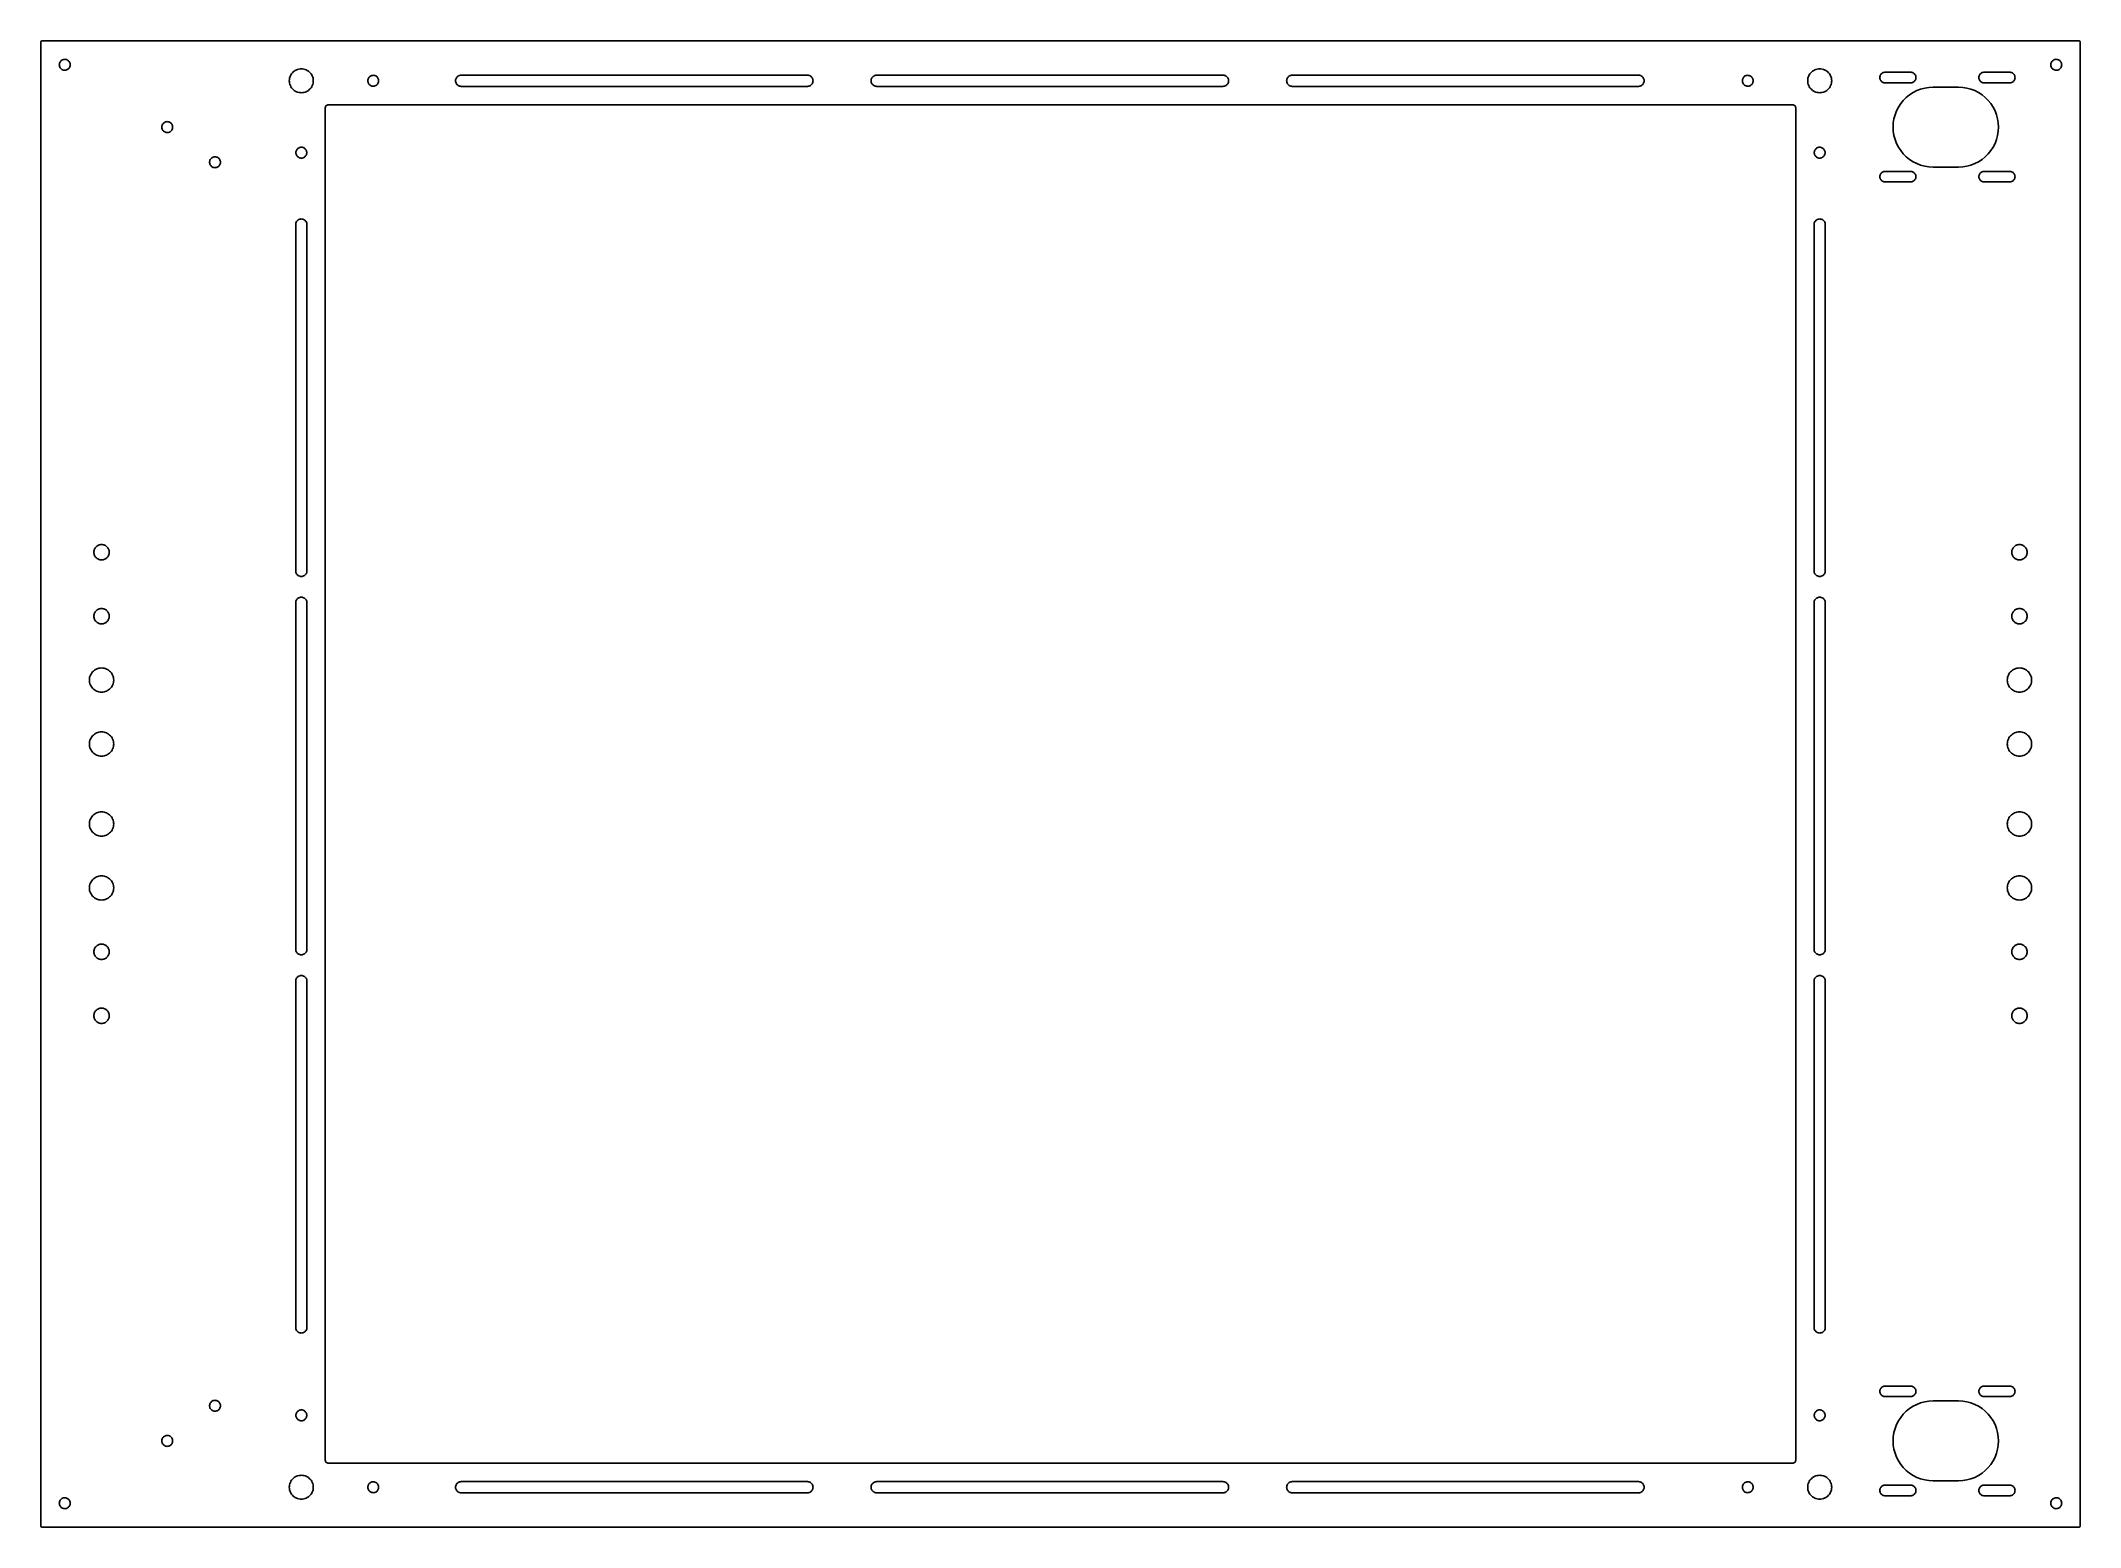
# Model space of a CAD drawing. Header units: metres. Extents: x -319 to 319, y -232 to 232.
import ezdxf

# ---------------------------------------------------------------- set-up
doc = ezdxf.new("R2010")
doc.units = ezdxf.units.M

msp = doc.modelspace()

# ---------------------------------------------------------------- linework, layer by layer
for p, q in [((-318.962, 232.191), (-319, 232)), ((-319, 232), (-319, -232)), ((-318.854, 232.354), (-318.962, 232.191)), ((-318.691, 232.462), (-318.854, 232.354)), ((-318.5, 232.5), (-318.691, 232.462)), ((318.5, 232.5), (-318.5, 232.5)), ((318.691, 232.462), (318.5, 232.5)), ((318.854, 232.354), (318.691, 232.462)), ((318.962, 232.191), (318.854, 232.354)), ((319, 232), (318.962, 232.191)), ((319, -232), (319, 232)), ((-313.2, 225), (-313.182, 225.248)), ((-313.182, 224.752), (-313.2, 225)), ((-313.182, 225.248), (-313.128, 225.49)), ((-313.128, 224.51), (-313.182, 224.752)), ((-313.128, 225.49), (-313.039, 225.722)), ((-313.039, 224.278), (-313.128, 224.51)), ((-313.039, 225.722), (-312.918, 225.938)), ((-312.918, 224.062), (-313.039, 224.278)), ((-312.918, 225.938), (-312.766, 226.134)), ((-312.766, 223.866), (-312.918, 224.062)), ((-312.766, 226.134), (-312.587, 226.307)), ((-312.587, 223.693), (-312.766, 223.866)), ((-312.587, 226.307), (-312.386, 226.451)), ((-312.386, 223.549), (-312.587, 223.693)), ((-312.386, 226.451), (-312.165, 226.565)), ((-312.165, 223.435), (-312.386, 223.549)), ((-312.165, 226.565), (-311.93, 226.645)), ((-311.93, 223.355), (-312.165, 223.435)), ((-311.93, 226.645), (-311.686, 226.69)), ((-311.686, 223.31), (-311.93, 223.355)), ((-311.686, 226.69), (-311.438, 226.699)), ((-311.438, 223.301), (-311.686, 223.31)), ((-311.438, 226.699), (-311.191, 226.672)), ((-311.191, 223.328), (-311.438, 223.301)), ((-311.191, 226.672), (-310.951, 226.609)), ((-310.951, 223.391), (-311.191, 223.328)), ((-310.951, 226.609), (-310.723, 226.512)), ((-310.723, 223.488), (-310.951, 223.391)), ((-310.723, 226.512), (-310.511, 226.383)), ((-310.511, 223.617), (-310.723, 223.488)), ((-310.511, 226.383), (-310.32, 226.224)), ((-310.32, 223.776), (-310.511, 223.617)), ((-310.32, 226.224), (-310.154, 226.039)), ((-310.154, 223.961), (-310.32, 223.776)), ((-310.154, 226.039), (-310.018, 225.832)), ((-310.018, 224.168), (-310.154, 223.961)), ((-310.018, 225.832), (-309.912, 225.607)), ((-309.912, 224.393), (-310.018, 224.168)), ((-309.912, 225.607), (-309.841, 225.37)), ((-309.841, 224.63), (-309.912, 224.393)), ((-309.841, 225.37), (-309.805, 225.124)), ((-309.805, 224.876), (-309.841, 224.63)), ((-309.805, 225.124), (-309.805, 224.876)), ((-239.375, 223.248), (-239.025, 223.426)), ((-239.025, 223.426), (-238.659, 223.566)), ((-238.659, 223.566), (-238.28, 223.668)), ((-238.28, 223.668), (-237.892, 223.729)), ((-237.892, 223.729), (-237.5, 223.75)), ((-237.5, 223.75), (-237.108, 223.729)), ((-237.108, 223.729), (-236.72, 223.668)), ((-236.72, 223.668), (-236.341, 223.566)), ((-236.341, 223.566), (-235.975, 223.426)), ((-235.975, 223.426), (-235.625, 223.248)), ((235.625, 223.248), (235.975, 223.426)), ((235.975, 223.426), (236.341, 223.566)), ((236.341, 223.566), (236.72, 223.668)), ((236.72, 223.668), (237.108, 223.729)), ((237.108, 223.729), (237.5, 223.75)), ((237.5, 223.75), (237.892, 223.729)), ((237.892, 223.729), (238.28, 223.668)), ((238.28, 223.668), (238.659, 223.566)), ((238.659, 223.566), (239.025, 223.426)), ((239.025, 223.426), (239.375, 223.248)), ((309.805, 225.124), (309.841, 225.37)), ((309.805, 224.876), (309.805, 225.124)), ((309.841, 224.63), (309.805, 224.876)), ((309.841, 225.37), (309.912, 225.607)), ((309.912, 224.393), (309.841, 224.63)), ((309.912, 225.607), (310.018, 225.832)), ((310.018, 224.168), (309.912, 224.393)), ((310.018, 225.832), (310.154, 226.039)), ((310.154, 223.961), (310.018, 224.168)), ((310.154, 226.039), (310.32, 226.224)), ((310.32, 223.776), (310.154, 223.961)), ((310.32, 226.224), (310.511, 226.383)), ((310.511, 223.617), (310.32, 223.776)), ((310.511, 226.383), (310.723, 226.512)), ((310.723, 223.488), (310.511, 223.617)), ((310.723, 226.512), (310.951, 226.609)), ((310.951, 223.391), (310.723, 223.488)), ((310.951, 226.609), (311.191, 226.672)), ((311.191, 223.328), (310.951, 223.391)), ((311.191, 226.672), (311.438, 226.699)), ((311.438, 223.301), (311.191, 223.328)), ((311.438, 226.699), (311.686, 226.69)), ((311.686, 223.31), (311.438, 223.301)), ((311.686, 226.69), (311.93, 226.645)), ((311.93, 223.355), (311.686, 223.31)), ((311.93, 226.645), (312.165, 226.565)), ((312.165, 223.435), (311.93, 223.355)), ((312.165, 226.565), (312.386, 226.451)), ((312.386, 223.549), (312.165, 223.435)), ((312.386, 226.451), (312.587, 226.307)), ((312.587, 223.693), (312.386, 223.549)), ((312.587, 226.307), (312.766, 226.134)), ((312.766, 223.866), (312.587, 223.693)), ((312.766, 226.134), (312.918, 225.938)), ((312.918, 224.062), (312.766, 223.866)), ((312.918, 225.938), (313.039, 225.722)), ((313.039, 224.278), (312.918, 224.062)), ((313.039, 225.722), (313.128, 225.49)), ((313.128, 224.51), (313.039, 224.278)), ((313.128, 225.49), (313.182, 225.248)), ((313.182, 224.752), (313.128, 224.51)), ((313.182, 225.248), (313.2, 225)), ((313.2, 225), (313.182, 224.752)), ((-241.25, 220), (-241.229, 220.392)), ((-241.229, 219.608), (-241.25, 220)), ((-241.229, 220.392), (-241.168, 220.78)), ((-241.168, 219.22), (-241.229, 219.608)), ((-241.168, 220.78), (-241.066, 221.159)), ((-241.066, 218.841), (-241.168, 219.22)), ((-241.066, 221.159), (-240.926, 221.525)), ((-240.926, 218.475), (-241.066, 218.841)), ((-240.926, 221.525), (-240.748, 221.875)), ((-240.748, 218.125), (-240.926, 218.475)), ((-240.748, 221.875), (-240.534, 222.204)), ((-240.534, 217.796), (-240.748, 218.125)), ((-240.534, 222.204), (-240.287, 222.509)), ((-240.287, 217.491), (-240.534, 217.796)), ((-240.287, 222.509), (-240.009, 222.787)), ((-240.009, 217.213), (-240.287, 217.491)), ((-240.009, 222.787), (-239.704, 223.034)), ((-239.704, 216.966), (-240.009, 217.213)), ((-239.704, 223.034), (-239.375, 223.248)), ((-239.375, 216.752), (-239.704, 216.966)), ((-235.625, 223.248), (-235.296, 223.034)), ((-235.296, 216.966), (-235.625, 216.752)), ((-235.296, 223.034), (-234.991, 222.787)), ((-234.991, 217.213), (-235.296, 216.966)), ((-234.991, 222.787), (-234.713, 222.509)), ((-234.713, 217.491), (-234.991, 217.213)), ((-234.713, 222.509), (-234.466, 222.204)), ((-234.466, 217.796), (-234.713, 217.491)), ((-234.466, 222.204), (-234.252, 221.875)), ((-234.252, 218.125), (-234.466, 217.796)), ((-234.252, 221.875), (-234.074, 221.525)), ((-234.074, 218.475), (-234.252, 218.125)), ((-234.074, 221.525), (-233.934, 221.159)), ((-233.934, 218.841), (-234.074, 218.475)), ((-233.934, 221.159), (-233.832, 220.78)), ((-233.832, 219.22), (-233.934, 218.841)), ((-233.832, 220.78), (-233.771, 220.392)), ((-233.771, 219.608), (-233.832, 219.22)), ((-233.771, 220.392), (-233.75, 220)), ((-233.75, 220), (-233.771, 219.608)), ((-216.7, 220), (-216.682, 220.248)), ((-216.682, 219.752), (-216.7, 220)), ((-216.682, 220.248), (-216.628, 220.49)), ((-216.628, 219.51), (-216.682, 219.752)), ((-216.628, 220.49), (-216.539, 220.722)), ((-216.539, 219.278), (-216.628, 219.51)), ((-216.539, 220.722), (-216.418, 220.938)), ((-216.418, 219.062), (-216.539, 219.278)), ((-216.418, 220.938), (-216.266, 221.134)), ((-216.266, 218.866), (-216.418, 219.062)), ((-216.266, 221.134), (-216.087, 221.307)), ((-216.087, 218.693), (-216.266, 218.866)), ((-216.087, 221.307), (-215.886, 221.451)), ((-215.886, 218.549), (-216.087, 218.693)), ((-215.886, 221.451), (-215.665, 221.565)), ((-215.665, 218.435), (-215.886, 218.549)), ((-215.665, 221.565), (-215.43, 221.645)), ((-215.43, 218.355), (-215.665, 218.435)), ((-215.43, 221.645), (-215.186, 221.69)), ((-215.186, 218.31), (-215.43, 218.355)), ((-215.186, 221.69), (-214.938, 221.699)), ((-214.938, 218.301), (-215.186, 218.31)), ((-214.938, 221.699), (-214.691, 221.672)), ((-214.691, 218.328), (-214.938, 218.301)), ((-214.691, 221.672), (-214.451, 221.609)), ((-214.451, 218.391), (-214.691, 218.328)), ((-214.451, 221.609), (-214.223, 221.512)), ((-214.223, 218.488), (-214.451, 218.391)), ((-214.223, 221.512), (-214.011, 221.383)), ((-214.011, 218.617), (-214.223, 218.488)), ((-214.011, 221.383), (-213.82, 221.224)), ((-213.82, 218.776), (-214.011, 218.617)), ((-213.82, 221.224), (-213.654, 221.039)), ((-213.654, 218.961), (-213.82, 218.776)), ((-213.654, 221.039), (-213.518, 220.832)), ((-213.518, 219.168), (-213.654, 218.961)), ((-213.518, 220.832), (-213.412, 220.607)), ((-213.412, 219.393), (-213.518, 219.168)), ((-213.412, 220.607), (-213.341, 220.37)), ((-213.341, 219.63), (-213.412, 219.393)), ((-213.341, 220.37), (-213.305, 220.124)), ((-213.305, 219.876), (-213.341, 219.63)), ((-213.305, 220.124), (-213.305, 219.876)), ((-189.25, 220), (-189.232, 220.249)), ((-189.232, 219.751), (-189.25, 220)), ((-189.232, 220.249), (-189.179, 220.493)), ((-189.179, 219.507), (-189.232, 219.751)), ((-189.179, 220.493), (-189.092, 220.727)), ((-189.092, 219.273), (-189.179, 219.507)), ((-189.092, 220.727), (-188.972, 220.946)), ((-188.972, 219.054), (-189.092, 219.273)), ((-188.972, 220.946), (-188.823, 221.146)), ((-188.823, 218.854), (-188.972, 219.054)), ((-188.823, 221.146), (-188.646, 221.323)), ((-188.646, 218.677), (-188.823, 218.854)), ((-188.646, 221.323), (-188.446, 221.472)), ((-188.446, 218.528), (-188.646, 218.677)), ((-188.446, 221.472), (-188.227, 221.592)), ((-188.227, 218.408), (-188.446, 218.528)), ((-188.227, 221.592), (-187.993, 221.679)), ((-187.993, 218.321), (-188.227, 218.408)), ((-187.993, 221.679), (-187.749, 221.732)), ((-187.749, 218.268), (-187.993, 218.321)), ((-187.749, 221.732), (-187.5, 221.75)), ((-187.5, 218.25), (-187.749, 218.268)), ((-187.5, 221.75), (-79.1667, 221.75)), ((-79.1667, 218.25), (-187.5, 218.25)), ((-79.1667, 221.75), (-78.9176, 221.732)), ((-78.9176, 218.268), (-79.1667, 218.25)), ((-78.9176, 221.732), (-78.6736, 221.679)), ((-78.6736, 218.321), (-78.9176, 218.268)), ((-78.6736, 221.679), (-78.4397, 221.592)), ((-78.4397, 218.408), (-78.6736, 218.321)), ((-78.4397, 221.592), (-78.2205, 221.472)), ((-78.2205, 218.528), (-78.4397, 218.408)), ((-78.2205, 221.472), (-78.0207, 221.323)), ((-78.0207, 218.677), (-78.2205, 218.528)), ((-78.0207, 221.323), (-77.8441, 221.146)), ((-77.8441, 218.854), (-78.0207, 218.677)), ((-77.8441, 221.146), (-77.6945, 220.946)), ((-77.6945, 219.054), (-77.8441, 218.854)), ((-77.6945, 220.946), (-77.5748, 220.727)), ((-77.5748, 219.273), (-77.6945, 219.054)), ((-77.5748, 220.727), (-77.4875, 220.493)), ((-77.4875, 219.507), (-77.5748, 219.273)), ((-77.4875, 220.493), (-77.4345, 220.249)), ((-77.4345, 219.751), (-77.4875, 219.507)), ((-77.4345, 220.249), (-77.4167, 220)), ((-77.4167, 220), (-77.4345, 219.751)), ((-59.25, 220), (-59.2322, 220.249)), ((-59.2322, 219.751), (-59.25, 220)), ((-59.2322, 220.249), (-59.1791, 220.493)), ((-59.1791, 219.507), (-59.2322, 219.751)), ((-59.1791, 220.493), (-59.0918, 220.727)), ((-59.0918, 219.273), (-59.1791, 219.507)), ((-59.0918, 220.727), (-58.9722, 220.946)), ((-58.9722, 219.054), (-59.0918, 219.273)), ((-58.9722, 220.946), (-58.8226, 221.146)), ((-58.8226, 218.854), (-58.9722, 219.054)), ((-58.8226, 221.146), (-58.646, 221.323)), ((-58.646, 218.677), (-58.8226, 218.854)), ((-58.646, 221.323), (-58.4461, 221.472)), ((-58.4461, 218.528), (-58.646, 218.677)), ((-58.4461, 221.472), (-58.227, 221.592)), ((-58.227, 218.408), (-58.4461, 218.528)), ((-58.227, 221.592), (-57.993, 221.679)), ((-57.993, 218.321), (-58.227, 218.408)), ((-57.993, 221.679), (-57.749, 221.732)), ((-57.749, 218.268), (-57.993, 218.321)), ((-57.749, 221.732), (-57.5, 221.75)), ((-57.5, 218.25), (-57.749, 218.268)), ((-57.5, 221.75), (50.8333, 221.75)), ((50.8333, 218.25), (-57.5, 218.25)), ((50.8333, 221.75), (51.0824, 221.732)), ((51.0824, 218.268), (50.8333, 218.25)), ((51.0824, 221.732), (51.3264, 221.679)), ((51.3264, 218.321), (51.0824, 218.268)), ((51.3264, 221.679), (51.5603, 221.592)), ((51.5603, 218.408), (51.3264, 218.321)), ((51.5603, 221.592), (51.7794, 221.472)), ((51.7794, 218.528), (51.5603, 218.408)), ((51.7794, 221.472), (51.9793, 221.323)), ((51.9793, 218.677), (51.7794, 218.528)), ((51.9793, 221.323), (52.1559, 221.146)), ((52.1559, 218.854), (51.9793, 218.677)), ((52.1559, 221.146), (52.3055, 220.946)), ((52.3055, 219.054), (52.1559, 218.854)), ((52.3055, 220.946), (52.4252, 220.727)), ((52.4252, 219.273), (52.3055, 219.054)), ((52.4252, 220.727), (52.5124, 220.493)), ((52.5124, 219.507), (52.4252, 219.273)), ((52.5124, 220.493), (52.5655, 220.249)), ((52.5655, 219.751), (52.5124, 219.507)), ((52.5655, 220.249), (52.5833, 220)), ((52.5833, 220), (52.5655, 219.751)), ((70.75, 220), (70.7678, 220.249)), ((70.7678, 219.751), (70.75, 220)), ((70.7678, 220.249), (70.8209, 220.493)), ((70.8209, 219.507), (70.7678, 219.751)), ((70.8209, 220.493), (70.9081, 220.727)), ((70.9081, 219.273), (70.8209, 219.507)), ((70.9081, 220.727), (71.0278, 220.946)), ((71.0278, 219.054), (70.9081, 219.273)), ((71.0278, 220.946), (71.1774, 221.146)), ((71.1774, 218.854), (71.0278, 219.054)), ((71.1774, 221.146), (71.354, 221.323)), ((71.354, 218.677), (71.1774, 218.854)), ((71.354, 221.323), (71.5539, 221.472)), ((71.5539, 218.528), (71.354, 218.677)), ((71.5539, 221.472), (71.773, 221.592)), ((71.773, 218.408), (71.5539, 218.528)), ((71.773, 221.592), (72.007, 221.679)), ((72.007, 218.321), (71.773, 218.408)), ((72.007, 221.679), (72.2509, 221.732)), ((72.2509, 218.268), (72.007, 218.321)), ((72.2509, 221.732), (72.5, 221.75)), ((72.5, 218.25), (72.2509, 218.268)), ((72.5, 221.75), (180.833, 221.75)), ((180.833, 218.25), (72.5, 218.25)), ((180.833, 221.75), (181.082, 221.732)), ((181.082, 218.268), (180.833, 218.25)), ((181.082, 221.732), (181.326, 221.679)), ((181.326, 218.321), (181.082, 218.268)), ((181.326, 221.679), (181.56, 221.592)), ((181.56, 218.408), (181.326, 218.321)), ((181.56, 221.592), (181.779, 221.472)), ((181.779, 218.528), (181.56, 218.408)), ((181.779, 221.472), (181.979, 221.323)), ((181.979, 218.677), (181.779, 218.528)), ((181.979, 221.323), (182.156, 221.146)), ((182.156, 218.854), (181.979, 218.677)), ((182.156, 221.146), (182.306, 220.946)), ((182.306, 219.054), (182.156, 218.854)), ((182.306, 220.946), (182.425, 220.727)), ((182.425, 219.273), (182.306, 219.054)), ((182.425, 220.727), (182.512, 220.493)), ((182.512, 219.507), (182.425, 219.273)), ((182.512, 220.493), (182.566, 220.249)), ((182.566, 219.751), (182.512, 219.507)), ((182.566, 220.249), (182.583, 220)), ((182.583, 220), (182.566, 219.751)), ((213.305, 220.124), (213.341, 220.37)), ((213.305, 219.876), (213.305, 220.124)), ((213.341, 219.63), (213.305, 219.876)), ((213.341, 220.37), (213.412, 220.607)), ((213.412, 219.393), (213.341, 219.63)), ((213.412, 220.607), (213.518, 220.832)), ((213.518, 219.168), (213.412, 219.393)), ((213.518, 220.832), (213.654, 221.039)), ((213.654, 218.961), (213.518, 219.168)), ((213.654, 221.039), (213.82, 221.224)), ((213.82, 218.776), (213.654, 218.961)), ((213.82, 221.224), (214.011, 221.383)), ((214.011, 218.617), (213.82, 218.776)), ((214.011, 221.383), (214.223, 221.512)), ((214.223, 218.488), (214.011, 218.617)), ((214.223, 221.512), (214.451, 221.609)), ((214.451, 218.391), (214.223, 218.488)), ((214.451, 221.609), (214.691, 221.672)), ((214.691, 218.328), (214.451, 218.391)), ((214.691, 221.672), (214.938, 221.699)), ((214.938, 218.301), (214.691, 218.328)), ((214.938, 221.699), (215.186, 221.69)), ((215.186, 218.31), (214.938, 218.301)), ((215.186, 221.69), (215.43, 221.645)), ((215.43, 218.355), (215.186, 218.31)), ((215.43, 221.645), (215.665, 221.565)), ((215.665, 218.435), (215.43, 218.355)), ((215.665, 221.565), (215.886, 221.451)), ((215.886, 218.549), (215.665, 218.435)), ((215.886, 221.451), (216.087, 221.307)), ((216.087, 218.693), (215.886, 218.549)), ((216.087, 221.307), (216.266, 221.134)), ((216.266, 218.866), (216.087, 218.693)), ((216.266, 221.134), (216.418, 220.938)), ((216.418, 219.062), (216.266, 218.866)), ((216.418, 220.938), (216.539, 220.722)), ((216.539, 219.278), (216.418, 219.062)), ((216.539, 220.722), (216.628, 220.49)), ((216.628, 219.51), (216.539, 219.278)), ((216.628, 220.49), (216.682, 220.248)), ((216.682, 219.752), (216.628, 219.51)), ((216.682, 220.248), (216.7, 220)), ((216.7, 220), (216.682, 219.752)), ((233.75, 220), (233.771, 220.392)), ((233.771, 219.608), (233.75, 220)), ((233.771, 220.392), (233.832, 220.78)), ((233.832, 219.22), (233.771, 219.608)), ((233.832, 220.78), (233.934, 221.159)), ((233.934, 218.841), (233.832, 219.22)), ((233.934, 221.159), (234.074, 221.525)), ((234.074, 218.475), (233.934, 218.841)), ((234.074, 221.525), (234.252, 221.875)), ((234.252, 218.125), (234.074, 218.475)), ((234.252, 221.875), (234.466, 222.204)), ((234.466, 217.796), (234.252, 218.125)), ((234.466, 222.204), (234.713, 222.509)), ((234.713, 217.491), (234.466, 217.796)), ((234.713, 222.509), (234.991, 222.787)), ((234.991, 217.213), (234.713, 217.491)), ((234.991, 222.787), (235.296, 223.034)), ((235.296, 216.966), (234.991, 217.213)), ((235.296, 223.034), (235.625, 223.248)), ((235.625, 216.752), (235.296, 216.966)), ((239.375, 223.248), (239.704, 223.034)), ((239.704, 216.966), (239.375, 216.752)), ((239.704, 223.034), (240.009, 222.787)), ((240.009, 217.213), (239.704, 216.966)), ((240.009, 222.787), (240.287, 222.509)), ((240.287, 217.491), (240.009, 217.213)), ((240.287, 222.509), (240.534, 222.204)), ((240.534, 217.796), (240.287, 217.491)), ((240.534, 222.204), (240.748, 221.875)), ((240.748, 218.125), (240.534, 217.796)), ((240.748, 221.875), (240.926, 221.525)), ((240.926, 218.475), (240.748, 218.125)), ((240.926, 221.525), (241.066, 221.159)), ((241.066, 218.841), (240.926, 218.475)), ((241.066, 221.159), (241.168, 220.78)), ((241.168, 219.22), (241.066, 218.841)), ((241.168, 220.78), (241.229, 220.392)), ((241.229, 219.608), (241.168, 219.22)), ((241.229, 220.392), (241.25, 220)), ((241.25, 220), (241.229, 219.608)), ((256.3, 221), (256.318, 221.246)), ((256.318, 220.754), (256.3, 221)), ((256.318, 221.246), (256.373, 221.486)), ((256.373, 220.514), (256.318, 220.754)), ((256.373, 221.486), (256.463, 221.716)), ((256.463, 220.284), (256.373, 220.514)), ((256.463, 221.716), (256.587, 221.929)), ((256.587, 220.071), (256.463, 220.284)), ((256.587, 221.929), (256.74, 222.122)), ((256.74, 219.878), (256.587, 220.071)), ((256.74, 222.122), (256.921, 222.29)), ((256.921, 219.71), (256.74, 219.878)), ((256.921, 222.29), (257.125, 222.429)), ((257.125, 219.571), (256.921, 219.71)), ((257.125, 222.429), (257.347, 222.536)), ((257.347, 219.464), (257.125, 219.571)), ((257.347, 222.536), (257.583, 222.609)), ((257.583, 219.391), (257.347, 219.464)), ((257.583, 222.609), (257.827, 222.645)), ((257.827, 219.355), (257.583, 219.391)), ((257.827, 222.645), (266.073, 222.645)), ((266.073, 219.355), (257.827, 219.355)), ((266.073, 222.645), (266.317, 222.609)), ((266.317, 219.391), (266.073, 219.355)), ((266.317, 222.609), (266.553, 222.536)), ((266.553, 219.464), (266.317, 219.391)), ((266.553, 222.536), (266.775, 222.429)), ((266.775, 219.571), (266.553, 219.464)), ((266.775, 222.429), (266.979, 222.29)), ((266.979, 219.71), (266.775, 219.571)), ((266.979, 222.29), (267.16, 222.122)), ((267.16, 219.878), (266.979, 219.71)), ((267.16, 222.122), (267.313, 221.929)), ((267.313, 220.071), (267.16, 219.878)), ((267.313, 221.929), (267.437, 221.716)), ((267.437, 220.284), (267.313, 220.071)), ((267.437, 221.716), (267.527, 221.486)), ((267.527, 220.514), (267.437, 220.284)), ((267.527, 221.486), (267.582, 221.246)), ((267.582, 220.754), (267.527, 220.514)), ((267.582, 221.246), (267.6, 221)), ((267.6, 221), (267.582, 220.754)), ((267.866, 216.919), (269.087, 217.388)), ((269.087, 217.388), (270.351, 217.727)), ((270.351, 217.727), (271.643, 217.932)), ((271.643, 217.932), (272.95, 218)), ((272.95, 218), (280.95, 218)), ((280.95, 218), (282.257, 217.932)), ((282.257, 217.932), (283.549, 217.727)), ((283.549, 217.727), (284.813, 217.388)), ((284.813, 217.388), (286.034, 216.919)), ((287.3, 221), (287.318, 221.246)), ((287.318, 220.754), (287.3, 221)), ((287.318, 221.246), (287.373, 221.486)), ((287.373, 220.514), (287.318, 220.754)), ((287.373, 221.486), (287.463, 221.716)), ((287.463, 220.284), (287.373, 220.514)), ((287.463, 221.716), (287.587, 221.929)), ((287.587, 220.071), (287.463, 220.284)), ((287.587, 221.929), (287.74, 222.122)), ((287.74, 219.878), (287.587, 220.071)), ((287.74, 222.122), (287.921, 222.29)), ((287.921, 219.71), (287.74, 219.878)), ((287.921, 222.29), (288.125, 222.429)), ((288.125, 219.571), (287.921, 219.71)), ((288.125, 222.429), (288.347, 222.536)), ((288.347, 219.464), (288.125, 219.571)), ((288.347, 222.536), (288.583, 222.609)), ((288.583, 219.391), (288.347, 219.464)), ((288.583, 222.609), (288.827, 222.645)), ((288.827, 219.355), (288.583, 219.391)), ((288.827, 222.645), (297.073, 222.645)), ((297.073, 219.355), (288.827, 219.355)), ((297.073, 222.645), (297.317, 222.609)), ((297.317, 219.391), (297.073, 219.355)), ((297.317, 222.609), (297.553, 222.536)), ((297.553, 219.464), (297.317, 219.391)), ((297.553, 222.536), (297.775, 222.429)), ((297.775, 219.571), (297.553, 219.464)), ((297.775, 222.429), (297.979, 222.29)), ((297.979, 219.71), (297.775, 219.571)), ((297.979, 222.29), (298.16, 222.122)), ((298.16, 219.878), (297.979, 219.71)), ((298.16, 222.122), (298.313, 221.929)), ((298.313, 220.071), (298.16, 219.878)), ((298.313, 221.929), (298.437, 221.716)), ((298.437, 220.284), (298.313, 220.071)), ((298.437, 221.716), (298.527, 221.486)), ((298.527, 220.514), (298.437, 220.284)), ((298.527, 221.486), (298.582, 221.246)), ((298.582, 220.754), (298.527, 220.514)), ((298.582, 221.246), (298.6, 221)), ((298.6, 221), (298.582, 220.754)), ((-239.025, 216.574), (-239.375, 216.752)), ((-238.659, 216.434), (-239.025, 216.574)), ((-238.28, 216.332), (-238.659, 216.434)), ((-237.892, 216.271), (-238.28, 216.332)), ((-237.5, 216.25), (-237.892, 216.271)), ((-237.108, 216.271), (-237.5, 216.25)), ((-236.72, 216.332), (-237.108, 216.271)), ((-236.341, 216.434), (-236.72, 216.332)), ((-235.975, 216.574), (-236.341, 216.434)), ((-235.625, 216.752), (-235.975, 216.574)), ((-230, 211.5), (-229.975, 211.723)), ((-230, -211.5), (-230, 211.5)), ((-229.975, 211.723), (-229.901, 211.934)), ((-229.901, 211.934), (-229.782, 212.123)), ((-229.782, 212.123), (-229.623, 212.282)), ((-229.623, 212.282), (-229.434, 212.401)), ((-229.434, 212.401), (-229.223, 212.475)), ((-229.223, 212.475), (-229, 212.5)), ((-229, 212.5), (229, 212.5)), ((229, 212.5), (229.223, 212.475)), ((229.223, 212.475), (229.434, 212.401)), ((229.434, 212.401), (229.623, 212.282)), ((229.623, 212.282), (229.782, 212.123)), ((229.782, 212.123), (229.901, 211.934)), ((229.901, 211.934), (229.975, 211.723)), ((229.975, 211.723), (230, 211.5)), ((230, 211.5), (230, -211.5)), ((235.975, 216.574), (235.625, 216.752)), ((236.341, 216.434), (235.975, 216.574)), ((236.72, 216.332), (236.341, 216.434)), ((237.108, 216.271), (236.72, 216.332)), ((237.5, 216.25), (237.108, 216.271)), ((237.892, 216.271), (237.5, 216.25)), ((238.28, 216.332), (237.892, 216.271)), ((238.659, 216.434), (238.28, 216.332)), ((239.025, 216.574), (238.659, 216.434)), ((239.375, 216.752), (239.025, 216.574)), ((261.062, 209.363), (261.531, 210.584)), ((261.531, 210.584), (262.125, 211.75)), ((262.125, 211.75), (262.837, 212.847)), ((262.837, 212.847), (263.661, 213.864)), ((263.661, 213.864), (264.586, 214.789)), ((264.586, 214.789), (265.603, 215.613)), ((265.603, 215.613), (266.7, 216.325)), ((266.7, 216.325), (267.866, 216.919)), ((286.034, 216.919), (287.2, 216.325)), ((287.2, 216.325), (288.297, 215.613)), ((288.297, 215.613), (289.314, 214.789)), ((289.314, 214.789), (290.239, 213.864)), ((290.239, 213.864), (291.063, 212.847)), ((291.063, 212.847), (291.775, 211.75)), ((291.775, 211.75), (292.369, 210.584)), ((292.369, 210.584), (292.838, 209.363)), ((-281.145, 205.624), (-281.109, 205.87)), ((-281.145, 205.376), (-281.145, 205.624)), ((-281.109, 205.13), (-281.145, 205.376)), ((-281.109, 205.87), (-281.038, 206.107)), ((-281.038, 204.893), (-281.109, 205.13)), ((-281.038, 206.107), (-280.932, 206.332)), ((-280.932, 204.668), (-281.038, 204.893)), ((-280.932, 206.332), (-280.796, 206.539)), ((-280.796, 204.461), (-280.932, 204.668)), ((-280.796, 206.539), (-280.63, 206.724)), ((-280.63, 204.276), (-280.796, 204.461)), ((-280.63, 206.724), (-280.439, 206.883)), ((-280.439, 204.117), (-280.63, 204.276)), ((-280.439, 206.883), (-280.227, 207.012)), ((-280.227, 207.012), (-279.999, 207.109)), ((-279.999, 207.109), (-279.759, 207.172)), ((-279.759, 207.172), (-279.512, 207.199)), ((-279.512, 207.199), (-279.264, 207.19)), ((-279.264, 207.19), (-279.02, 207.145)), ((-279.02, 207.145), (-278.785, 207.065)), ((-278.785, 207.065), (-278.564, 206.951)), ((-278.564, 206.951), (-278.363, 206.807)), ((-278.363, 204.193), (-278.564, 204.049)), ((-278.363, 206.807), (-278.184, 206.634)), ((-278.184, 204.366), (-278.363, 204.193)), ((-278.184, 206.634), (-278.032, 206.438)), ((-278.032, 204.562), (-278.184, 204.366)), ((-278.032, 206.438), (-277.911, 206.222)), ((-277.911, 204.778), (-278.032, 204.562)), ((-277.911, 206.222), (-277.822, 205.99)), ((-277.822, 205.01), (-277.911, 204.778)), ((-277.822, 205.99), (-277.768, 205.748)), ((-277.768, 205.252), (-277.822, 205.01)), ((-277.768, 205.748), (-277.75, 205.5)), ((-277.75, 205.5), (-277.768, 205.252)), ((260.45, 205.5), (260.518, 206.807)), ((260.518, 204.193), (260.45, 205.5)), ((260.518, 206.807), (260.723, 208.099)), ((260.723, 202.901), (260.518, 204.193)), ((260.723, 208.099), (261.062, 209.363)), ((292.838, 209.363), (293.177, 208.099)), ((293.177, 208.099), (293.382, 206.807)), ((293.382, 204.193), (293.177, 202.901)), ((293.382, 206.807), (293.45, 205.5)), ((293.45, 205.5), (293.382, 204.193)), ((-280.227, 203.988), (-280.439, 204.117)), ((-279.999, 203.891), (-280.227, 203.988)), ((-279.759, 203.828), (-279.999, 203.891)), ((-279.512, 203.801), (-279.759, 203.828)), ((-279.264, 203.81), (-279.512, 203.801)), ((-279.02, 203.855), (-279.264, 203.81)), ((-278.785, 203.935), (-279.02, 203.855)), ((-278.564, 204.049), (-278.785, 203.935)), ((-239.182, 197.748), (-239.128, 197.99)), ((-239.128, 197.99), (-239.039, 198.222)), ((-239.039, 198.222), (-238.918, 198.438)), ((-238.918, 198.438), (-238.766, 198.634)), ((-238.766, 198.634), (-238.587, 198.807)), ((-238.587, 198.807), (-238.386, 198.951)), ((-238.386, 198.951), (-238.165, 199.065)), ((-238.165, 199.065), (-237.93, 199.145)), ((-237.93, 199.145), (-237.686, 199.19)), ((-237.686, 199.19), (-237.438, 199.199)), ((-237.438, 199.199), (-237.191, 199.172)), ((-237.191, 199.172), (-236.951, 199.109)), ((-236.951, 199.109), (-236.723, 199.012)), ((-236.723, 199.012), (-236.511, 198.883)), ((-236.511, 198.883), (-236.32, 198.724)), ((-236.32, 198.724), (-236.154, 198.539)), ((-236.154, 198.539), (-236.018, 198.332)), ((-236.018, 198.332), (-235.912, 198.107)), ((-235.912, 198.107), (-235.841, 197.87)), ((-235.841, 197.87), (-235.805, 197.624)), ((235.805, 197.624), (235.841, 197.87)), ((235.841, 197.87), (235.912, 198.107)), ((235.912, 198.107), (236.018, 198.332)), ((236.018, 198.332), (236.154, 198.539)), ((236.154, 198.539), (236.32, 198.724)), ((236.32, 198.724), (236.511, 198.883)), ((236.511, 198.883), (236.723, 199.012)), ((236.723, 199.012), (236.951, 199.109)), ((236.951, 199.109), (237.191, 199.172)), ((237.191, 199.172), (237.438, 199.199)), ((237.438, 199.199), (237.686, 199.19)), ((237.686, 199.19), (237.93, 199.145)), ((237.93, 199.145), (238.165, 199.065)), ((238.165, 199.065), (238.386, 198.951)), ((238.386, 198.951), (238.587, 198.807)), ((238.587, 198.807), (238.766, 198.634)), ((238.766, 198.634), (238.918, 198.438)), ((238.918, 198.438), (239.039, 198.222)), ((239.039, 198.222), (239.128, 197.99)), ((239.128, 197.99), (239.182, 197.748)), ((261.062, 201.637), (260.723, 202.901)), ((261.531, 200.416), (261.062, 201.637)), ((262.125, 199.25), (261.531, 200.416)), ((262.837, 198.153), (262.125, 199.25)), ((263.661, 197.136), (262.837, 198.153)), ((291.063, 198.153), (290.239, 197.136)), ((291.775, 199.25), (291.063, 198.153)), ((292.369, 200.416), (291.775, 199.25)), ((292.838, 201.637), (292.369, 200.416)), ((293.177, 202.901), (292.838, 201.637)), ((-266.195, 194.624), (-266.159, 194.87)), ((-266.195, 194.376), (-266.195, 194.624)), ((-266.159, 194.13), (-266.195, 194.376)), ((-266.159, 194.87), (-266.088, 195.107)), ((-266.088, 193.893), (-266.159, 194.13)), ((-266.088, 195.107), (-265.982, 195.332)), ((-265.982, 193.668), (-266.088, 193.893)), ((-265.982, 195.332), (-265.846, 195.539)), ((-265.846, 193.461), (-265.982, 193.668)), ((-265.846, 195.539), (-265.68, 195.724)), ((-265.68, 193.276), (-265.846, 193.461)), ((-265.68, 195.724), (-265.489, 195.883)), ((-265.489, 193.117), (-265.68, 193.276)), ((-265.489, 195.883), (-265.277, 196.012)), ((-265.277, 192.988), (-265.489, 193.117)), ((-265.277, 196.012), (-265.049, 196.109)), ((-265.049, 192.891), (-265.277, 192.988)), ((-265.049, 196.109), (-264.809, 196.172)), ((-264.809, 192.828), (-265.049, 192.891)), ((-264.809, 196.172), (-264.562, 196.199)), ((-264.562, 192.801), (-264.809, 192.828)), ((-264.562, 196.199), (-264.314, 196.19)), ((-264.314, 192.81), (-264.562, 192.801)), ((-264.314, 196.19), (-264.07, 196.145)), ((-264.07, 192.855), (-264.314, 192.81)), ((-264.07, 196.145), (-263.835, 196.065)), ((-263.835, 192.935), (-264.07, 192.855)), ((-263.835, 196.065), (-263.614, 195.951)), ((-263.614, 193.049), (-263.835, 192.935)), ((-263.614, 195.951), (-263.413, 195.807)), ((-263.413, 193.193), (-263.614, 193.049)), ((-263.413, 195.807), (-263.234, 195.634)), ((-263.234, 193.366), (-263.413, 193.193)), ((-263.234, 195.634), (-263.082, 195.438)), ((-263.082, 193.562), (-263.234, 193.366)), ((-263.082, 195.438), (-262.961, 195.222)), ((-262.961, 193.778), (-263.082, 193.562)), ((-262.961, 195.222), (-262.872, 194.99)), ((-262.872, 194.01), (-262.961, 193.778)), ((-262.872, 194.99), (-262.818, 194.748)), ((-262.818, 194.252), (-262.872, 194.01)), ((-262.818, 194.748), (-262.8, 194.5)), ((-262.8, 194.5), (-262.818, 194.252)), ((-239.2, 197.5), (-239.182, 197.748)), ((-239.182, 197.252), (-239.2, 197.5)), ((-239.128, 197.01), (-239.182, 197.252)), ((-239.039, 196.778), (-239.128, 197.01)), ((-238.918, 196.562), (-239.039, 196.778)), ((-238.766, 196.366), (-238.918, 196.562)), ((-238.587, 196.193), (-238.766, 196.366)), ((-238.386, 196.049), (-238.587, 196.193)), ((-238.165, 195.935), (-238.386, 196.049)), ((-237.93, 195.855), (-238.165, 195.935)), ((-237.686, 195.81), (-237.93, 195.855)), ((-237.438, 195.801), (-237.686, 195.81)), ((-237.191, 195.828), (-237.438, 195.801)), ((-236.951, 195.891), (-237.191, 195.828)), ((-236.723, 195.988), (-236.951, 195.891)), ((-236.511, 196.117), (-236.723, 195.988)), ((-236.32, 196.276), (-236.511, 196.117)), ((-236.154, 196.461), (-236.32, 196.276)), ((-236.018, 196.668), (-236.154, 196.461)), ((-235.912, 196.893), (-236.018, 196.668)), ((-235.841, 197.13), (-235.912, 196.893)), ((-235.805, 197.376), (-235.841, 197.13)), ((-235.805, 197.624), (-235.805, 197.376)), ((235.805, 197.376), (235.805, 197.624)), ((235.841, 197.13), (235.805, 197.376)), ((235.912, 196.893), (235.841, 197.13)), ((236.018, 196.668), (235.912, 196.893)), ((236.154, 196.461), (236.018, 196.668)), ((236.32, 196.276), (236.154, 196.461)), ((236.511, 196.117), (236.32, 196.276)), ((236.723, 195.988), (236.511, 196.117)), ((236.951, 195.891), (236.723, 195.988)), ((237.191, 195.828), (236.951, 195.891)), ((237.438, 195.801), (237.191, 195.828)), ((237.686, 195.81), (237.438, 195.801)), ((237.93, 195.855), (237.686, 195.81)), ((238.165, 195.935), (237.93, 195.855)), ((238.386, 196.049), (238.165, 195.935)), ((238.587, 196.193), (238.386, 196.049)), ((238.766, 196.366), (238.587, 196.193)), ((238.918, 196.562), (238.766, 196.366)), ((239.039, 196.778), (238.918, 196.562)), ((239.128, 197.01), (239.039, 196.778)), ((239.182, 197.252), (239.128, 197.01)), ((239.182, 197.748), (239.2, 197.5)), ((239.2, 197.5), (239.182, 197.252)), ((256.921, 191.29), (257.125, 191.429)), ((257.125, 191.429), (257.347, 191.536)), ((257.347, 191.536), (257.583, 191.609)), ((257.583, 191.609), (257.827, 191.645)), ((257.827, 191.645), (266.073, 191.645)), ((264.586, 196.211), (263.661, 197.136)), ((265.603, 195.387), (264.586, 196.211)), ((266.7, 194.675), (265.603, 195.387)), ((266.073, 191.645), (266.317, 191.609)), ((266.317, 191.609), (266.553, 191.536)), ((266.553, 191.536), (266.775, 191.429)), ((267.866, 194.081), (266.7, 194.675)), ((266.775, 191.429), (266.979, 191.29)), ((269.087, 193.612), (267.866, 194.081)), ((270.351, 193.273), (269.087, 193.612)), ((271.643, 193.068), (270.351, 193.273)), ((272.95, 193), (271.643, 193.068)), ((280.95, 193), (272.95, 193)), ((282.257, 193.068), (280.95, 193)), ((283.549, 193.273), (282.257, 193.068)), ((284.813, 193.612), (283.549, 193.273)), ((286.034, 194.081), (284.813, 193.612)), ((287.2, 194.675), (286.034, 194.081)), ((288.297, 195.387), (287.2, 194.675)), ((287.921, 191.29), (288.125, 191.429)), ((288.125, 191.429), (288.347, 191.536)), ((289.314, 196.211), (288.297, 195.387)), ((288.347, 191.536), (288.583, 191.609)), ((288.583, 191.609), (288.827, 191.645)), ((288.827, 191.645), (297.073, 191.645)), ((290.239, 197.136), (289.314, 196.211)), ((297.073, 191.645), (297.317, 191.609)), ((297.317, 191.609), (297.553, 191.536)), ((297.553, 191.536), (297.775, 191.429)), ((297.775, 191.429), (297.979, 191.29)), ((256.3, 190), (256.318, 190.246)), ((256.318, 189.754), (256.3, 190)), ((256.318, 190.246), (256.373, 190.486)), ((256.373, 189.514), (256.318, 189.754)), ((256.373, 190.486), (256.463, 190.716)), ((256.463, 189.284), (256.373, 189.514)), ((256.463, 190.716), (256.587, 190.929)), ((256.587, 189.071), (256.463, 189.284)), ((256.587, 190.929), (256.74, 191.122)), ((256.74, 188.878), (256.587, 189.071)), ((256.74, 191.122), (256.921, 191.29)), ((256.921, 188.71), (256.74, 188.878)), ((257.125, 188.571), (256.921, 188.71)), ((257.347, 188.464), (257.125, 188.571)), ((257.583, 188.391), (257.347, 188.464)), ((257.827, 188.355), (257.583, 188.391)), ((266.073, 188.355), (257.827, 188.355)), ((266.317, 188.391), (266.073, 188.355)), ((266.553, 188.464), (266.317, 188.391)), ((266.775, 188.571), (266.553, 188.464)), ((266.979, 188.71), (266.775, 188.571)), ((266.979, 191.29), (267.16, 191.122)), ((267.16, 188.878), (266.979, 188.71)), ((267.16, 191.122), (267.313, 190.929)), ((267.313, 189.071), (267.16, 188.878)), ((267.313, 190.929), (267.437, 190.716)), ((267.437, 189.284), (267.313, 189.071)), ((267.437, 190.716), (267.527, 190.486)), ((267.527, 189.514), (267.437, 189.284)), ((267.527, 190.486), (267.582, 190.246)), ((267.582, 189.754), (267.527, 189.514)), ((267.582, 190.246), (267.6, 190)), ((267.6, 190), (267.582, 189.754)), ((287.3, 190), (287.318, 190.246)), ((287.318, 189.754), (287.3, 190)), ((287.318, 190.246), (287.373, 190.486)), ((287.373, 189.514), (287.318, 189.754)), ((287.373, 190.486), (287.463, 190.716)), ((287.463, 189.284), (287.373, 189.514)), ((287.463, 190.716), (287.587, 190.929)), ((287.587, 189.071), (287.463, 189.284)), ((287.587, 190.929), (287.74, 191.122)), ((287.74, 188.878), (287.587, 189.071)), ((287.74, 191.122), (287.921, 191.29)), ((287.921, 188.71), (287.74, 188.878)), ((288.125, 188.571), (287.921, 188.71)), ((288.347, 188.464), (288.125, 188.571)), ((288.583, 188.391), (288.347, 188.464)), ((288.827, 188.355), (288.583, 188.391)), ((297.073, 188.355), (288.827, 188.355)), ((297.317, 188.391), (297.073, 188.355)), ((297.553, 188.464), (297.317, 188.391)), ((297.775, 188.571), (297.553, 188.464)), ((297.979, 188.71), (297.775, 188.571)), ((297.979, 191.29), (298.16, 191.122)), ((298.16, 188.878), (297.979, 188.71)), ((298.16, 191.122), (298.313, 190.929)), ((298.313, 189.071), (298.16, 188.878)), ((298.313, 190.929), (298.437, 190.716)), ((298.437, 189.284), (298.313, 189.071)), ((298.437, 190.716), (298.527, 190.486)), ((298.527, 189.514), (298.437, 189.284)), ((298.527, 190.486), (298.582, 190.246)), ((298.582, 189.754), (298.527, 189.514)), ((298.582, 190.246), (298.6, 190)), ((298.6, 190), (298.582, 189.754)), ((-239.25, 175), (-239.232, 175.249)), ((-239.25, 66.6667), (-239.25, 175)), ((-239.232, 175.249), (-239.179, 175.493)), ((-239.179, 175.493), (-239.092, 175.727)), ((-239.092, 175.727), (-238.972, 175.946)), ((-238.972, 175.946), (-238.823, 176.146)), ((-238.823, 176.146), (-238.646, 176.323)), ((-238.646, 176.323), (-238.446, 176.472)), ((-238.446, 176.472), (-238.227, 176.592)), ((-238.227, 176.592), (-237.993, 176.679)), ((-237.993, 176.679), (-237.749, 176.732)), ((-237.749, 176.732), (-237.5, 176.75)), ((-237.5, 176.75), (-237.251, 176.732)), ((-237.251, 176.732), (-237.007, 176.679)), ((-237.007, 176.679), (-236.773, 176.592)), ((-236.773, 176.592), (-236.554, 176.472)), ((-236.554, 176.472), (-236.354, 176.323)), ((-236.354, 176.323), (-236.177, 176.146)), ((-236.177, 176.146), (-236.028, 175.946)), ((-236.028, 175.946), (-235.908, 175.727)), ((-235.908, 175.727), (-235.821, 175.493)), ((-235.821, 175.493), (-235.768, 175.249)), ((-235.768, 175.249), (-235.75, 175)), ((-235.75, 175), (-235.75, 66.6667)), ((235.75, 175), (235.768, 175.249)), ((235.75, 66.6667), (235.75, 175)), ((235.768, 175.249), (235.821, 175.493)), ((235.821, 175.493), (235.908, 175.727)), ((235.908, 175.727), (236.028, 175.946)), ((236.028, 175.946), (236.177, 176.146)), ((236.177, 176.146), (236.354, 176.323)), ((236.354, 176.323), (236.554, 176.472)), ((236.554, 176.472), (236.773, 176.592)), ((236.773, 176.592), (237.007, 176.679)), ((237.007, 176.679), (237.251, 176.732)), ((237.251, 176.732), (237.5, 176.75)), ((237.5, 176.75), (237.749, 176.732)), ((237.749, 176.732), (237.993, 176.679)), ((237.993, 176.679), (238.227, 176.592)), ((238.227, 176.592), (238.446, 176.472)), ((238.446, 176.472), (238.646, 176.323)), ((238.646, 176.323), (238.823, 176.146)), ((238.823, 176.146), (238.972, 175.946)), ((238.972, 175.946), (239.092, 175.727)), ((239.092, 175.727), (239.179, 175.493)), ((239.179, 175.493), (239.232, 175.249)), ((239.232, 175.249), (239.25, 175)), ((239.25, 175), (239.25, 66.6667)), ((-302.4, 72.5), (-302.387, 72.7509)), ((-302.387, 72.2491), (-302.4, 72.5)), ((-302.387, 72.7509), (-302.348, 72.999)), ((-302.348, 72.001), (-302.387, 72.2491)), ((-302.348, 72.999), (-302.283, 73.2416)), ((-302.283, 71.7584), (-302.348, 72.001)), ((-302.283, 73.2416), (-302.193, 73.4762)), ((-302.193, 71.5238), (-302.283, 71.7584)), ((-302.193, 73.4762), (-302.078, 73.7)), ((-302.078, 71.3), (-302.193, 71.5238)), ((-302.078, 73.7), (-301.942, 73.9107)), ((-301.942, 71.0893), (-302.078, 71.3)), ((-301.942, 73.9107), (-301.784, 74.1059)), ((-301.784, 70.8941), (-301.942, 71.0893)), ((-301.784, 74.1059), (-301.606, 74.2835)), ((-301.606, 70.7164), (-301.784, 70.8941)), ((-301.606, 74.2835), (-301.411, 74.4416)), ((-301.411, 70.5583), (-301.606, 70.7164)), ((-301.411, 74.4416), (-301.2, 74.5785)), ((-301.2, 70.4215), (-301.411, 70.5583)), ((-301.2, 74.5785), (-300.976, 74.6925)), ((-300.976, 70.3075), (-301.2, 70.4215)), ((-300.976, 74.6925), (-300.742, 74.7825)), ((-300.742, 70.2175), (-300.976, 70.3075)), ((-300.742, 74.7825), (-300.499, 74.8475)), ((-300.499, 70.1524), (-300.742, 70.2175)), ((-300.499, 74.8475), (-300.251, 74.8869)), ((-300.251, 74.8869), (-300, 74.9)), ((-300, 74.9), (-299.749, 74.8869)), ((-299.749, 74.8869), (-299.501, 74.8475)), ((-299.501, 74.8475), (-299.258, 74.7825)), ((-299.258, 70.2175), (-299.501, 70.1524)), ((-299.258, 74.7825), (-299.024, 74.6925)), ((-299.024, 70.3075), (-299.258, 70.2175)), ((-299.024, 74.6925), (-298.8, 74.5785)), ((-298.8, 70.4215), (-299.024, 70.3075)), ((-298.8, 74.5785), (-298.589, 74.4416)), ((-298.589, 70.5583), (-298.8, 70.4215)), ((-298.589, 74.4416), (-298.394, 74.2835)), ((-298.394, 70.7164), (-298.589, 70.5583)), ((-298.394, 74.2835), (-298.216, 74.1059)), ((-298.216, 70.8941), (-298.394, 70.7164)), ((-298.216, 74.1059), (-298.058, 73.9107)), ((-298.058, 71.0893), (-298.216, 70.8941)), ((-298.058, 73.9107), (-297.922, 73.7)), ((-297.922, 71.3), (-298.058, 71.0893)), ((-297.922, 73.7), (-297.807, 73.4762)), ((-297.807, 71.5238), (-297.922, 71.3)), ((-297.807, 73.4762), (-297.717, 73.2416)), ((-297.717, 71.7584), (-297.807, 71.5238)), ((-297.717, 73.2416), (-297.652, 72.999)), ((-297.652, 72.001), (-297.717, 71.7584)), ((-297.652, 72.999), (-297.613, 72.7509)), ((-297.613, 72.2491), (-297.652, 72.001)), ((-297.613, 72.7509), (-297.6, 72.5)), ((-297.6, 72.5), (-297.613, 72.2491)), ((297.6, 72.5), (297.613, 72.7509)), ((297.613, 72.2491), (297.6, 72.5)), ((297.613, 72.7509), (297.652, 72.999)), ((297.652, 72.001), (297.613, 72.2491)), ((297.652, 72.999), (297.717, 73.2416)), ((297.717, 71.7584), (297.652, 72.001)), ((297.717, 73.2416), (297.807, 73.4762)), ((297.807, 71.5238), (297.717, 71.7584)), ((297.807, 73.4762), (297.922, 73.7)), ((297.922, 71.3), (297.807, 71.5238)), ((297.922, 73.7), (298.058, 73.9107)), ((298.058, 71.0893), (297.922, 71.3)), ((298.058, 73.9107), (298.216, 74.1059)), ((298.216, 70.8941), (298.058, 71.0893)), ((298.216, 74.1059), (298.394, 74.2835)), ((298.394, 70.7164), (298.216, 70.8941)), ((298.394, 74.2835), (298.589, 74.4416)), ((298.589, 70.5583), (298.394, 70.7164)), ((298.589, 74.4416), (298.8, 74.5785)), ((298.8, 70.4215), (298.589, 70.5583)), ((298.8, 74.5785), (299.024, 74.6925)), ((299.024, 70.3075), (298.8, 70.4215)), ((299.024, 74.6925), (299.258, 74.7825)), ((299.258, 70.2175), (299.024, 70.3075)), ((299.258, 74.7825), (299.501, 74.8475)), ((299.501, 70.1524), (299.258, 70.2175)), ((299.501, 74.8475), (299.749, 74.8869)), ((299.749, 74.8869), (300, 74.9)), ((300, 74.9), (300.251, 74.8869)), ((300.251, 74.8869), (300.499, 74.8475)), ((300.499, 74.8475), (300.742, 74.7825)), ((300.742, 70.2175), (300.499, 70.1524)), ((300.742, 74.7825), (300.976, 74.6925)), ((300.976, 70.3075), (300.742, 70.2175)), ((300.976, 74.6925), (301.2, 74.5785)), ((301.2, 70.4215), (300.976, 70.3075)), ((301.2, 74.5785), (301.411, 74.4416)), ((301.411, 70.5583), (301.2, 70.4215)), ((301.411, 74.4416), (301.606, 74.2835)), ((301.606, 70.7164), (301.411, 70.5583)), ((301.606, 74.2835), (301.784, 74.1059)), ((301.784, 70.8941), (301.606, 70.7164)), ((301.784, 74.1059), (301.942, 73.9107)), ((301.942, 71.0893), (301.784, 70.8941)), ((301.942, 73.9107), (302.078, 73.7)), ((302.078, 71.3), (301.942, 71.0893)), ((302.078, 73.7), (302.193, 73.4762)), ((302.193, 71.5238), (302.078, 71.3)), ((302.193, 73.4762), (302.283, 73.2416)), ((302.283, 71.7584), (302.193, 71.5238)), ((302.283, 73.2416), (302.348, 72.999)), ((302.348, 72.001), (302.283, 71.7584)), ((302.348, 72.999), (302.387, 72.7509)), ((302.387, 72.2491), (302.348, 72.001)), ((302.387, 72.7509), (302.4, 72.5)), ((302.4, 72.5), (302.387, 72.2491)), ((-300.251, 70.1131), (-300.499, 70.1524)), ((-300, 70.1), (-300.251, 70.1131)), ((-299.749, 70.1131), (-300, 70.1)), ((-299.501, 70.1524), (-299.749, 70.1131)), ((-239.232, 66.4176), (-239.25, 66.6667)), ((-239.179, 66.1736), (-239.232, 66.4176)), ((-239.092, 65.9397), (-239.179, 66.1736)), ((-238.972, 65.7205), (-239.092, 65.9397)), ((-238.823, 65.5207), (-238.972, 65.7205)), ((-238.646, 65.3441), (-238.823, 65.5207)), ((-238.446, 65.1945), (-238.646, 65.3441)), ((-238.227, 65.0748), (-238.446, 65.1945)), ((-237.993, 64.9875), (-238.227, 65.0748)), ((-237.749, 64.9345), (-237.993, 64.9875)), ((-237.5, 64.9167), (-237.749, 64.9345)), ((-237.251, 64.9345), (-237.5, 64.9167)), ((-237.007, 64.9875), (-237.251, 64.9345)), ((-236.773, 65.0748), (-237.007, 64.9875)), ((-236.554, 65.1945), (-236.773, 65.0748)), ((-236.354, 65.3441), (-236.554, 65.1945)), ((-236.177, 65.5207), (-236.354, 65.3441)), ((-236.028, 65.7205), (-236.177, 65.5207)), ((-235.908, 65.9397), (-236.028, 65.7205)), ((-235.821, 66.1736), (-235.908, 65.9397)), ((-235.768, 66.4176), (-235.821, 66.1736)), ((-235.75, 66.6667), (-235.768, 66.4176)), ((235.768, 66.4176), (235.75, 66.6667)), ((235.821, 66.1736), (235.768, 66.4176)), ((235.908, 65.9397), (235.821, 66.1736)), ((236.028, 65.7205), (235.908, 65.9397)), ((236.177, 65.5207), (236.028, 65.7205)), ((236.354, 65.3441), (236.177, 65.5207)), ((236.554, 65.1945), (236.354, 65.3441)), ((236.773, 65.0748), (236.554, 65.1945)), ((237.007, 64.9875), (236.773, 65.0748)), ((237.251, 64.9345), (237.007, 64.9875)), ((237.5, 64.9167), (237.251, 64.9345)), ((237.749, 64.9345), (237.5, 64.9167)), ((237.993, 64.9875), (237.749, 64.9345)), ((238.227, 65.0748), (237.993, 64.9875)), ((238.446, 65.1945), (238.227, 65.0748)), ((238.646, 65.3441), (238.446, 65.1945)), ((238.823, 65.5207), (238.646, 65.3441)), ((238.972, 65.7205), (238.823, 65.5207)), ((239.092, 65.9397), (238.972, 65.7205)), ((239.179, 66.1736), (239.092, 65.9397)), ((239.232, 66.4176), (239.179, 66.1736)), ((239.25, 66.6667), (239.232, 66.4176)), ((299.749, 70.1131), (299.501, 70.1524)), ((300, 70.1), (299.749, 70.1131)), ((300.251, 70.1131), (300, 70.1)), ((300.499, 70.1524), (300.251, 70.1131)), ((-239.092, 57.3936), (-238.972, 57.6128)), ((-238.972, 57.6128), (-238.823, 57.8127)), ((-238.823, 57.8127), (-238.646, 57.9892)), ((-238.646, 57.9892), (-238.446, 58.1389)), ((-238.446, 58.1389), (-238.227, 58.2585)), ((-238.227, 58.2585), (-237.993, 58.3458)), ((-237.993, 58.3458), (-237.749, 58.3988)), ((-237.749, 58.3988), (-237.5, 58.4167)), ((-237.5, 58.4167), (-237.251, 58.3988)), ((-237.251, 58.3988), (-237.007, 58.3458)), ((-237.007, 58.3458), (-236.773, 58.2585)), ((-236.773, 58.2585), (-236.554, 58.1389)), ((-236.554, 58.1389), (-236.354, 57.9892)), ((-236.354, 57.9892), (-236.177, 57.8127)), ((-236.177, 57.8127), (-236.028, 57.6128)), ((-236.028, 57.6128), (-235.908, 57.3936)), ((235.908, 57.3936), (236.028, 57.6128)), ((236.028, 57.6128), (236.177, 57.8127)), ((236.177, 57.8127), (236.354, 57.9892)), ((236.354, 57.9892), (236.554, 58.1389)), ((236.554, 58.1389), (236.773, 58.2585)), ((236.773, 58.2585), (237.007, 58.3458)), ((237.007, 58.3458), (237.251, 58.3988)), ((237.251, 58.3988), (237.5, 58.4167)), ((237.5, 58.4167), (237.749, 58.3988)), ((237.749, 58.3988), (237.993, 58.3458)), ((237.993, 58.3458), (238.227, 58.2585)), ((238.227, 58.2585), (238.446, 58.1389)), ((238.446, 58.1389), (238.646, 57.9892)), ((238.646, 57.9892), (238.823, 57.8127)), ((238.823, 57.8127), (238.972, 57.6128)), ((238.972, 57.6128), (239.092, 57.3936)), ((-302.4, 52.5), (-302.387, 52.7509)), ((-302.387, 52.2491), (-302.4, 52.5)), ((-302.387, 52.7509), (-302.348, 52.999)), ((-302.348, 52.001), (-302.387, 52.2491)), ((-302.348, 52.999), (-302.283, 53.2416)), ((-302.283, 51.7583), (-302.348, 52.001)), ((-302.283, 53.2416), (-302.193, 53.4762)), ((-302.193, 51.5238), (-302.283, 51.7583)), ((-302.193, 53.4762), (-302.078, 53.7)), ((-302.078, 51.3), (-302.193, 51.5238)), ((-302.078, 53.7), (-301.942, 53.9107)), ((-301.942, 51.0893), (-302.078, 51.3)), ((-301.942, 53.9107), (-301.784, 54.1059)), ((-301.784, 50.8941), (-301.942, 51.0893)), ((-301.784, 54.1059), (-301.606, 54.2835)), ((-301.606, 54.2835), (-301.411, 54.4416)), ((-301.411, 54.4416), (-301.2, 54.5785)), ((-301.2, 54.5785), (-300.976, 54.6925)), ((-300.976, 54.6925), (-300.742, 54.7825)), ((-300.742, 54.7825), (-300.499, 54.8475)), ((-300.499, 54.8475), (-300.251, 54.8868)), ((-300.251, 54.8868), (-300, 54.9)), ((-300, 54.9), (-299.749, 54.8868)), ((-299.749, 54.8868), (-299.501, 54.8475)), ((-299.501, 54.8475), (-299.258, 54.7825)), ((-299.258, 54.7825), (-299.024, 54.6925)), ((-299.024, 54.6925), (-298.8, 54.5785)), ((-298.8, 54.5785), (-298.589, 54.4416)), ((-298.589, 54.4416), (-298.394, 54.2835)), ((-298.394, 54.2835), (-298.216, 54.1059)), ((-298.216, 54.1059), (-298.058, 53.9107)), ((-298.058, 51.0893), (-298.216, 50.8941)), ((-298.058, 53.9107), (-297.922, 53.7)), ((-297.922, 51.3), (-298.058, 51.0893)), ((-297.922, 53.7), (-297.807, 53.4762)), ((-297.807, 51.5238), (-297.922, 51.3)), ((-297.807, 53.4762), (-297.717, 53.2416)), ((-297.717, 51.7583), (-297.807, 51.5238)), ((-297.717, 53.2416), (-297.652, 52.999)), ((-297.652, 52.001), (-297.717, 51.7583)), ((-297.652, 52.999), (-297.613, 52.7509)), ((-297.613, 52.2491), (-297.652, 52.001)), ((-297.613, 52.7509), (-297.6, 52.5)), ((-297.6, 52.5), (-297.613, 52.2491)), ((-239.25, 56.6667), (-239.232, 56.9157)), ((-239.25, -51.6667), (-239.25, 56.6667)), ((-239.232, 56.9157), (-239.179, 57.1597)), ((-239.179, 57.1597), (-239.092, 57.3936)), ((-235.908, 57.3936), (-235.821, 57.1597)), ((-235.821, 57.1597), (-235.768, 56.9157)), ((-235.768, 56.9157), (-235.75, 56.6667)), ((-235.75, 56.6667), (-235.75, -51.6667)), ((235.75, 56.6667), (235.768, 56.9157)), ((235.75, -51.6667), (235.75, 56.6667)), ((235.768, 56.9157), (235.821, 57.1597)), ((235.821, 57.1597), (235.908, 57.3936)), ((239.092, 57.3936), (239.179, 57.1597)), ((239.179, 57.1597), (239.232, 56.9157)), ((239.232, 56.9157), (239.25, 56.6667)), ((239.25, 56.6667), (239.25, -51.6667)), ((297.6, 52.5), (297.613, 52.7509)), ((297.613, 52.2491), (297.6, 52.5)), ((297.613, 52.7509), (297.652, 52.999)), ((297.652, 52.001), (297.613, 52.2491)), ((297.652, 52.999), (297.717, 53.2416)), ((297.717, 51.7583), (297.652, 52.001)), ((297.717, 53.2416), (297.807, 53.4762)), ((297.807, 51.5238), (297.717, 51.7583)), ((297.807, 53.4762), (297.922, 53.7)), ((297.922, 51.3), (297.807, 51.5238)), ((297.922, 53.7), (298.058, 53.9107)), ((298.058, 51.0893), (297.922, 51.3)), ((298.058, 53.9107), (298.216, 54.1059)), ((298.216, 50.8941), (298.058, 51.0893)), ((298.216, 54.1059), (298.394, 54.2835)), ((298.394, 54.2835), (298.589, 54.4416)), ((298.589, 54.4416), (298.8, 54.5785)), ((298.8, 54.5785), (299.024, 54.6925)), ((299.024, 54.6925), (299.258, 54.7825)), ((299.258, 54.7825), (299.501, 54.8475)), ((299.501, 54.8475), (299.749, 54.8868)), ((299.749, 54.8868), (300, 54.9)), ((300, 54.9), (300.251, 54.8868)), ((300.251, 54.8868), (300.499, 54.8475)), ((300.499, 54.8475), (300.742, 54.7825)), ((300.742, 54.7825), (300.976, 54.6925)), ((300.976, 54.6925), (301.2, 54.5785)), ((301.2, 54.5785), (301.411, 54.4416)), ((301.411, 54.4416), (301.606, 54.2835)), ((301.606, 54.2835), (301.784, 54.1059)), ((301.784, 54.1059), (301.942, 53.9107)), ((301.942, 51.0893), (301.784, 50.8941)), ((301.942, 53.9107), (302.078, 53.7)), ((302.078, 51.3), (301.942, 51.0893)), ((302.078, 53.7), (302.193, 53.4762)), ((302.193, 51.5238), (302.078, 51.3)), ((302.193, 53.4762), (302.283, 53.2416)), ((302.283, 51.7583), (302.193, 51.5238)), ((302.283, 53.2416), (302.348, 52.999)), ((302.348, 52.001), (302.283, 51.7583)), ((302.348, 52.999), (302.387, 52.7509)), ((302.387, 52.2491), (302.348, 52.001)), ((302.387, 52.7509), (302.4, 52.5)), ((302.4, 52.5), (302.387, 52.2491)), ((-301.606, 50.7164), (-301.784, 50.8941)), ((-301.411, 50.5583), (-301.606, 50.7164)), ((-301.2, 50.4215), (-301.411, 50.5583)), ((-300.976, 50.3075), (-301.2, 50.4215)), ((-300.742, 50.2175), (-300.976, 50.3075)), ((-300.499, 50.1524), (-300.742, 50.2175)), ((-300.251, 50.1131), (-300.499, 50.1524)), ((-300, 50.1), (-300.251, 50.1131)), ((-299.749, 50.1131), (-300, 50.1)), ((-299.501, 50.1524), (-299.749, 50.1131)), ((-299.258, 50.2175), (-299.501, 50.1524)), ((-299.024, 50.3075), (-299.258, 50.2175)), ((-298.8, 50.4215), (-299.024, 50.3075)), ((-298.589, 50.5583), (-298.8, 50.4215)), ((-298.394, 50.7164), (-298.589, 50.5583)), ((-298.216, 50.8941), (-298.394, 50.7164)), ((298.394, 50.7164), (298.216, 50.8941)), ((298.589, 50.5583), (298.394, 50.7164)), ((298.8, 50.4215), (298.589, 50.5583)), ((299.024, 50.3075), (298.8, 50.4215)), ((299.258, 50.2175), (299.024, 50.3075)), ((299.501, 50.1524), (299.258, 50.2175)), ((299.749, 50.1131), (299.501, 50.1524)), ((300, 50.1), (299.749, 50.1131)), ((300.251, 50.1131), (300, 50.1)), ((300.499, 50.1524), (300.251, 50.1131)), ((300.742, 50.2175), (300.499, 50.1524)), ((300.976, 50.3075), (300.742, 50.2175)), ((301.2, 50.4215), (300.976, 50.3075)), ((301.411, 50.5583), (301.2, 50.4215)), ((301.606, 50.7164), (301.411, 50.5583)), ((301.784, 50.8941), (301.606, 50.7164)), ((-303.8, 32.5), (-303.779, 32.8972)), ((-303.779, 32.1028), (-303.8, 32.5)), ((-303.779, 32.8972), (-303.717, 33.2901)), ((-303.717, 31.7099), (-303.779, 32.1028)), ((-303.717, 33.2901), (-303.614, 33.6743)), ((-303.614, 33.6743), (-303.471, 34.0456)), ((-303.471, 34.0456), (-303.291, 34.4)), ((-303.291, 34.4), (-303.074, 34.7336)), ((-303.074, 34.7336), (-302.824, 35.0427)), ((-302.824, 35.0427), (-302.543, 35.3239)), ((-302.543, 35.3239), (-302.234, 35.5743)), ((-302.234, 35.5743), (-301.9, 35.7909)), ((-301.9, 35.7909), (-301.546, 35.9715)), ((-301.546, 35.9715), (-301.174, 36.114)), ((-301.174, 36.114), (-300.79, 36.2169)), ((-300.79, 36.2169), (-300.397, 36.2792)), ((-300.397, 36.2792), (-300, 36.3)), ((-300, 36.3), (-299.603, 36.2792)), ((-299.603, 36.2792), (-299.21, 36.2169)), ((-299.21, 36.2169), (-298.826, 36.114)), ((-298.826, 36.114), (-298.454, 35.9715)), ((-298.454, 35.9715), (-298.1, 35.7909)), ((-298.1, 35.7909), (-297.766, 35.5743)), ((-297.766, 35.5743), (-297.457, 35.3239)), ((-297.457, 35.3239), (-297.176, 35.0427)), ((-297.176, 35.0427), (-296.926, 34.7336)), ((-296.926, 34.7336), (-296.709, 34.4)), ((-296.709, 34.4), (-296.529, 34.0456)), ((-296.529, 34.0456), (-296.386, 33.6743)), ((-296.386, 33.6743), (-296.283, 33.2901)), ((-296.283, 33.2901), (-296.221, 32.8972)), ((-296.221, 32.1028), (-296.283, 31.7099)), ((-296.221, 32.8972), (-296.2, 32.5)), ((-296.2, 32.5), (-296.221, 32.1028)), ((296.2, 32.5), (296.221, 32.8972)), ((296.221, 32.1028), (296.2, 32.5)), ((296.221, 32.8972), (296.283, 33.2901)), ((296.283, 31.7099), (296.221, 32.1028)), ((296.283, 33.2901), (296.386, 33.6743)), ((296.386, 33.6743), (296.529, 34.0456)), ((296.529, 34.0456), (296.709, 34.4)), ((296.709, 34.4), (296.926, 34.7336)), ((296.926, 34.7336), (297.176, 35.0427)), ((297.176, 35.0427), (297.457, 35.3239)), ((297.457, 35.3239), (297.766, 35.5743)), ((297.766, 35.5743), (298.1, 35.7909)), ((298.1, 35.7909), (298.454, 35.9715)), ((298.454, 35.9715), (298.826, 36.114)), ((298.826, 36.114), (299.21, 36.2169)), ((299.21, 36.2169), (299.603, 36.2792)), ((299.603, 36.2792), (300, 36.3)), ((300, 36.3), (300.397, 36.2792)), ((300.397, 36.2792), (300.79, 36.2169)), ((300.79, 36.2169), (301.174, 36.114)), ((301.174, 36.114), (301.546, 35.9715)), ((301.546, 35.9715), (301.9, 35.7909)), ((301.9, 35.7909), (302.234, 35.5743)), ((302.234, 35.5743), (302.543, 35.3239)), ((302.543, 35.3239), (302.824, 35.0427)), ((302.824, 35.0427), (303.074, 34.7336)), ((303.074, 34.7336), (303.291, 34.4)), ((303.291, 34.4), (303.471, 34.0456)), ((303.471, 34.0456), (303.614, 33.6743)), ((303.614, 33.6743), (303.717, 33.2901)), ((303.717, 33.2901), (303.779, 32.8972)), ((303.779, 32.1028), (303.717, 31.7099)), ((303.779, 32.8972), (303.8, 32.5)), ((303.8, 32.5), (303.779, 32.1028)), ((-303.614, 31.3257), (-303.717, 31.7099)), ((-303.471, 30.9544), (-303.614, 31.3257)), ((-303.291, 30.6), (-303.471, 30.9544)), ((-303.074, 30.2664), (-303.291, 30.6)), ((-302.824, 29.9573), (-303.074, 30.2664)), ((-302.543, 29.676), (-302.824, 29.9573)), ((-302.234, 29.4257), (-302.543, 29.676)), ((-301.9, 29.2091), (-302.234, 29.4257)), ((-301.546, 29.0285), (-301.9, 29.2091)), ((-301.174, 28.886), (-301.546, 29.0285)), ((-300.79, 28.783), (-301.174, 28.886)), ((-300.397, 28.7208), (-300.79, 28.783)), ((-300, 28.7), (-300.397, 28.7208)), ((-299.603, 28.7208), (-300, 28.7)), ((-299.21, 28.783), (-299.603, 28.7208)), ((-298.826, 28.886), (-299.21, 28.783)), ((-298.454, 29.0285), (-298.826, 28.886)), ((-298.1, 29.2091), (-298.454, 29.0285)), ((-297.766, 29.4257), (-298.1, 29.2091)), ((-297.457, 29.676), (-297.766, 29.4257)), ((-297.176, 29.9573), (-297.457, 29.676)), ((-296.926, 30.2664), (-297.176, 29.9573)), ((-296.709, 30.6), (-296.926, 30.2664)), ((-296.529, 30.9544), (-296.709, 30.6)), ((-296.386, 31.3257), (-296.529, 30.9544)), ((-296.283, 31.7099), (-296.386, 31.3257)), ((296.386, 31.3257), (296.283, 31.7099)), ((296.529, 30.9544), (296.386, 31.3257)), ((296.709, 30.6), (296.529, 30.9544)), ((296.926, 30.2664), (296.709, 30.6)), ((297.176, 29.9573), (296.926, 30.2664)), ((297.457, 29.676), (297.176, 29.9573)), ((297.766, 29.4257), (297.457, 29.676)), ((298.1, 29.2091), (297.766, 29.4257)), ((298.454, 29.0285), (298.1, 29.2091)), ((298.826, 28.886), (298.454, 29.0285)), ((299.21, 28.783), (298.826, 28.886)), ((299.603, 28.7208), (299.21, 28.783)), ((300, 28.7), (299.603, 28.7208)), ((300.397, 28.7208), (300, 28.7)), ((300.79, 28.783), (300.397, 28.7208)), ((301.174, 28.886), (300.79, 28.783)), ((301.546, 29.0285), (301.174, 28.886)), ((301.9, 29.2091), (301.546, 29.0285)), ((302.234, 29.4257), (301.9, 29.2091)), ((302.543, 29.676), (302.234, 29.4257)), ((302.824, 29.9573), (302.543, 29.676)), ((303.074, 30.2664), (302.824, 29.9573)), ((303.291, 30.6), (303.074, 30.2664)), ((303.471, 30.9544), (303.291, 30.6)), ((303.614, 31.3257), (303.471, 30.9544)), ((303.717, 31.7099), (303.614, 31.3257)), ((-303.8, 12.5), (-303.779, 12.8972)), ((-303.779, 12.8972), (-303.717, 13.2901)), ((-303.717, 13.2901), (-303.614, 13.6743)), ((-303.614, 13.6743), (-303.471, 14.0456)), ((-303.471, 14.0456), (-303.291, 14.4)), ((-303.291, 14.4), (-303.074, 14.7336)), ((-303.074, 14.7336), (-302.824, 15.0427)), ((-302.824, 15.0427), (-302.543, 15.3239)), ((-302.543, 15.3239), (-302.234, 15.5743)), ((-302.234, 15.5743), (-301.9, 15.7909)), ((-301.9, 15.7909), (-301.546, 15.9715)), ((-301.546, 15.9715), (-301.174, 16.114)), ((-301.174, 16.114), (-300.79, 16.2169)), ((-300.79, 16.2169), (-300.397, 16.2792)), ((-300.397, 16.2792), (-300, 16.3)), ((-300, 16.3), (-299.603, 16.2792)), ((-299.603, 16.2792), (-299.21, 16.2169)), ((-299.21, 16.2169), (-298.826, 16.114)), ((-298.826, 16.114), (-298.454, 15.9715)), ((-298.454, 15.9715), (-298.1, 15.7909)), ((-298.1, 15.7909), (-297.766, 15.5743)), ((-297.766, 15.5743), (-297.457, 15.3239)), ((-297.457, 15.3239), (-297.176, 15.0427)), ((-297.176, 15.0427), (-296.926, 14.7336)), ((-296.926, 14.7336), (-296.709, 14.4)), ((-296.709, 14.4), (-296.529, 14.0456)), ((-296.529, 14.0456), (-296.386, 13.6743)), ((-296.386, 13.6743), (-296.283, 13.2901)), ((-296.283, 13.2901), (-296.221, 12.8972)), ((-296.221, 12.8972), (-296.2, 12.5)), ((296.2, 12.5), (296.221, 12.8972)), ((296.221, 12.8972), (296.283, 13.2901)), ((296.283, 13.2901), (296.386, 13.6743)), ((296.386, 13.6743), (296.529, 14.0456)), ((296.529, 14.0456), (296.709, 14.4)), ((296.709, 14.4), (296.926, 14.7336)), ((296.926, 14.7336), (297.176, 15.0427)), ((297.176, 15.0427), (297.457, 15.3239)), ((297.457, 15.3239), (297.766, 15.5743)), ((297.766, 15.5743), (298.1, 15.7909)), ((298.1, 15.7909), (298.454, 15.9715)), ((298.454, 15.9715), (298.826, 16.114)), ((298.826, 16.114), (299.21, 16.2169)), ((299.21, 16.2169), (299.603, 16.2792)), ((299.603, 16.2792), (300, 16.3)), ((300, 16.3), (300.397, 16.2792)), ((300.397, 16.2792), (300.79, 16.2169)), ((300.79, 16.2169), (301.174, 16.114)), ((301.174, 16.114), (301.546, 15.9715)), ((301.546, 15.9715), (301.9, 15.7909)), ((301.9, 15.7909), (302.234, 15.5743)), ((302.234, 15.5743), (302.543, 15.3239)), ((302.543, 15.3239), (302.824, 15.0427)), ((302.824, 15.0427), (303.074, 14.7336)), ((303.074, 14.7336), (303.291, 14.4)), ((303.291, 14.4), (303.471, 14.0456)), ((303.471, 14.0456), (303.614, 13.6743)), ((303.614, 13.6743), (303.717, 13.2901)), ((303.717, 13.2901), (303.779, 12.8972)), ((303.779, 12.8972), (303.8, 12.5)), ((-303.779, 12.1028), (-303.8, 12.5)), ((-303.717, 11.7099), (-303.779, 12.1028)), ((-303.614, 11.3257), (-303.717, 11.7099)), ((-303.471, 10.9544), (-303.614, 11.3257)), ((-303.291, 10.6), (-303.471, 10.9544)), ((-303.074, 10.2664), (-303.291, 10.6)), ((-302.824, 9.9573), (-303.074, 10.2664)), ((-302.543, 9.676), (-302.824, 9.9573)), ((-302.234, 9.4257), (-302.543, 9.676)), ((-301.9, 9.2091), (-302.234, 9.4257)), ((-301.546, 9.0285), (-301.9, 9.2091)), ((-301.174, 8.886), (-301.546, 9.0285)), ((-300.79, 8.783), (-301.174, 8.886)), ((-300.397, 8.7208), (-300.79, 8.783)), ((-300, 8.7), (-300.397, 8.7208)), ((-299.603, 8.7208), (-300, 8.7)), ((-299.21, 8.783), (-299.603, 8.7208)), ((-298.826, 8.886), (-299.21, 8.783)), ((-298.454, 9.0285), (-298.826, 8.886)), ((-298.1, 9.2091), (-298.454, 9.0285)), ((-297.766, 9.4257), (-298.1, 9.2091)), ((-297.457, 9.676), (-297.766, 9.4257)), ((-297.176, 9.9573), (-297.457, 9.676)), ((-296.926, 10.2664), (-297.176, 9.9573)), ((-296.709, 10.6), (-296.926, 10.2664)), ((-296.529, 10.9544), (-296.709, 10.6)), ((-296.386, 11.3257), (-296.529, 10.9544)), ((-296.283, 11.7099), (-296.386, 11.3257)), ((-296.221, 12.1028), (-296.283, 11.7099)), ((-296.2, 12.5), (-296.221, 12.1028)), ((296.221, 12.1028), (296.2, 12.5)), ((296.283, 11.7099), (296.221, 12.1028)), ((296.386, 11.3257), (296.283, 11.7099)), ((296.529, 10.9544), (296.386, 11.3257)), ((296.709, 10.6), (296.529, 10.9544)), ((296.926, 10.2664), (296.709, 10.6)), ((297.176, 9.9573), (296.926, 10.2664)), ((297.457, 9.676), (297.176, 9.9573)), ((297.766, 9.4257), (297.457, 9.676)), ((298.1, 9.2091), (297.766, 9.4257)), ((298.454, 9.0285), (298.1, 9.2091)), ((298.826, 8.886), (298.454, 9.0285)), ((299.21, 8.783), (298.826, 8.886)), ((299.603, 8.7208), (299.21, 8.783)), ((300, 8.7), (299.603, 8.7208)), ((300.397, 8.7208), (300, 8.7)), ((300.79, 8.783), (300.397, 8.7208)), ((301.174, 8.886), (300.79, 8.783)), ((301.546, 9.0285), (301.174, 8.886)), ((301.9, 9.2091), (301.546, 9.0285)), ((302.234, 9.4257), (301.9, 9.2091)), ((302.543, 9.676), (302.234, 9.4257)), ((302.824, 9.9573), (302.543, 9.676)), ((303.074, 10.2664), (302.824, 9.9573)), ((303.291, 10.6), (303.074, 10.2664)), ((303.471, 10.9544), (303.291, 10.6)), ((303.614, 11.3257), (303.471, 10.9544)), ((303.717, 11.7099), (303.614, 11.3257)), ((303.779, 12.1028), (303.717, 11.7099)), ((303.8, 12.5), (303.779, 12.1028)), ((-303.8, -12.5), (-303.779, -12.1028)), ((-303.779, -12.8972), (-303.8, -12.5)), ((-303.779, -12.1028), (-303.717, -11.7099)), ((-303.717, -11.7099), (-303.614, -11.3257)), ((-303.614, -11.3257), (-303.471, -10.9544)), ((-303.471, -10.9544), (-303.291, -10.6)), ((-303.291, -10.6), (-303.074, -10.2664)), ((-303.074, -10.2664), (-302.824, -9.9573)), ((-302.824, -9.9573), (-302.543, -9.676)), ((-302.543, -9.676), (-302.234, -9.4257)), ((-302.234, -9.4257), (-301.9, -9.2091)), ((-301.9, -9.2091), (-301.546, -9.0285)), ((-301.546, -9.0285), (-301.174, -8.886)), ((-301.174, -8.886), (-300.79, -8.783)), ((-300.79, -8.783), (-300.397, -8.7208)), ((-300.397, -8.7208), (-300, -8.7)), ((-300, -8.7), (-299.603, -8.7208)), ((-299.603, -8.7208), (-299.21, -8.783)), ((-299.21, -8.783), (-298.826, -8.886)), ((-298.826, -8.886), (-298.454, -9.0285)), ((-298.454, -9.0285), (-298.1, -9.2091)), ((-298.1, -9.2091), (-297.766, -9.4257)), ((-297.766, -9.4257), (-297.457, -9.676)), ((-297.457, -9.676), (-297.176, -9.9573)), ((-297.176, -9.9573), (-296.926, -10.2664)), ((-296.926, -10.2664), (-296.709, -10.6)), ((-296.709, -10.6), (-296.529, -10.9544)), ((-296.529, -10.9544), (-296.386, -11.3257)), ((-296.386, -11.3257), (-296.283, -11.7099)), ((-296.283, -11.7099), (-296.221, -12.1028)), ((-296.221, -12.1028), (-296.2, -12.5)), ((-296.2, -12.5), (-296.221, -12.8972)), ((296.2, -12.5), (296.221, -12.1028)), ((296.221, -12.8972), (296.2, -12.5)), ((296.221, -12.1028), (296.283, -11.7099)), ((296.283, -11.7099), (296.386, -11.3257)), ((296.386, -11.3257), (296.529, -10.9544)), ((296.529, -10.9544), (296.709, -10.6)), ((296.709, -10.6), (296.926, -10.2664)), ((296.926, -10.2664), (297.176, -9.9573)), ((297.176, -9.9573), (297.457, -9.676)), ((297.457, -9.676), (297.766, -9.4257)), ((297.766, -9.4257), (298.1, -9.2091)), ((298.1, -9.2091), (298.454, -9.0285)), ((298.454, -9.0285), (298.826, -8.886)), ((298.826, -8.886), (299.21, -8.783)), ((299.21, -8.783), (299.603, -8.7208)), ((299.603, -8.7208), (300, -8.7)), ((300, -8.7), (300.397, -8.7208)), ((300.397, -8.7208), (300.79, -8.783)), ((300.79, -8.783), (301.174, -8.886)), ((301.174, -8.886), (301.546, -9.0285)), ((301.546, -9.0285), (301.9, -9.2091)), ((301.9, -9.2091), (302.234, -9.4257)), ((302.234, -9.4257), (302.543, -9.676)), ((302.543, -9.676), (302.824, -9.9573)), ((302.824, -9.9573), (303.074, -10.2664)), ((303.074, -10.2664), (303.291, -10.6)), ((303.291, -10.6), (303.471, -10.9544)), ((303.471, -10.9544), (303.614, -11.3257)), ((303.614, -11.3257), (303.717, -11.7099)), ((303.717, -11.7099), (303.779, -12.1028)), ((303.779, -12.1028), (303.8, -12.5)), ((303.8, -12.5), (303.779, -12.8972)), ((-303.717, -13.2901), (-303.779, -12.8972)), ((-303.614, -13.6743), (-303.717, -13.2901)), ((-303.471, -14.0456), (-303.614, -13.6743)), ((-303.291, -14.4), (-303.471, -14.0456)), ((-303.074, -14.7336), (-303.291, -14.4)), ((-302.824, -15.0427), (-303.074, -14.7336)), ((-302.543, -15.3239), (-302.824, -15.0427)), ((-302.234, -15.5743), (-302.543, -15.3239)), ((-301.9, -15.7909), (-302.234, -15.5743)), ((-301.546, -15.9715), (-301.9, -15.7909)), ((-301.174, -16.114), (-301.546, -15.9715)), ((-300.79, -16.2169), (-301.174, -16.114)), ((-300.397, -16.2792), (-300.79, -16.2169)), ((-300, -16.3), (-300.397, -16.2792)), ((-299.603, -16.2792), (-300, -16.3)), ((-299.21, -16.2169), (-299.603, -16.2792)), ((-298.826, -16.114), (-299.21, -16.2169)), ((-298.454, -15.9715), (-298.826, -16.114)), ((-298.1, -15.7909), (-298.454, -15.9715)), ((-297.766, -15.5743), (-298.1, -15.7909)), ((-297.457, -15.3239), (-297.766, -15.5743)), ((-297.176, -15.0427), (-297.457, -15.3239)), ((-296.926, -14.7336), (-297.176, -15.0427)), ((-296.709, -14.4), (-296.926, -14.7336)), ((-296.529, -14.0456), (-296.709, -14.4)), ((-296.386, -13.6743), (-296.529, -14.0456)), ((-296.283, -13.2901), (-296.386, -13.6743)), ((-296.221, -12.8972), (-296.283, -13.2901)), ((296.283, -13.2901), (296.221, -12.8972)), ((296.386, -13.6743), (296.283, -13.2901)), ((296.529, -14.0456), (296.386, -13.6743)), ((296.709, -14.4), (296.529, -14.0456)), ((296.926, -14.7336), (296.709, -14.4)), ((297.176, -15.0427), (296.926, -14.7336)), ((297.457, -15.3239), (297.176, -15.0427)), ((297.766, -15.5743), (297.457, -15.3239)), ((298.1, -15.7909), (297.766, -15.5743)), ((298.454, -15.9715), (298.1, -15.7909)), ((298.826, -16.114), (298.454, -15.9715)), ((299.21, -16.2169), (298.826, -16.114)), ((299.603, -16.2792), (299.21, -16.2169)), ((300, -16.3), (299.603, -16.2792)), ((300.397, -16.2792), (300, -16.3)), ((300.79, -16.2169), (300.397, -16.2792)), ((301.174, -16.114), (300.79, -16.2169)), ((301.546, -15.9715), (301.174, -16.114)), ((301.9, -15.7909), (301.546, -15.9715)), ((302.234, -15.5743), (301.9, -15.7909)), ((302.543, -15.3239), (302.234, -15.5743)), ((302.824, -15.0427), (302.543, -15.3239)), ((303.074, -14.7336), (302.824, -15.0427)), ((303.291, -14.4), (303.074, -14.7336)), ((303.471, -14.0456), (303.291, -14.4)), ((303.614, -13.6743), (303.471, -14.0456)), ((303.717, -13.2901), (303.614, -13.6743)), ((303.779, -12.8972), (303.717, -13.2901)), ((-303.779, -32.1028), (-303.717, -31.7099)), ((-303.717, -31.7099), (-303.614, -31.3257)), ((-303.614, -31.3257), (-303.471, -30.9544)), ((-303.471, -30.9544), (-303.291, -30.6)), ((-303.291, -30.6), (-303.074, -30.2664)), ((-303.074, -30.2664), (-302.824, -29.9573)), ((-302.824, -29.9573), (-302.543, -29.676)), ((-302.543, -29.676), (-302.234, -29.4257)), ((-302.234, -29.4257), (-301.9, -29.2091)), ((-301.9, -29.2091), (-301.546, -29.0285)), ((-301.546, -29.0285), (-301.174, -28.886)), ((-301.174, -28.886), (-300.79, -28.783)), ((-300.79, -28.783), (-300.397, -28.7208)), ((-300.397, -28.7208), (-300, -28.7)), ((-300, -28.7), (-299.603, -28.7208)), ((-299.603, -28.7208), (-299.21, -28.783)), ((-299.21, -28.783), (-298.826, -28.886)), ((-298.826, -28.886), (-298.454, -29.0285)), ((-298.454, -29.0285), (-298.1, -29.2091)), ((-298.1, -29.2091), (-297.766, -29.4257)), ((-297.766, -29.4257), (-297.457, -29.676)), ((-297.457, -29.676), (-297.176, -29.9573)), ((-297.176, -29.9573), (-296.926, -30.2664)), ((-296.926, -30.2664), (-296.709, -30.6)), ((-296.709, -30.6), (-296.529, -30.9544)), ((-296.529, -30.9544), (-296.386, -31.3257)), ((-296.386, -31.3257), (-296.283, -31.7099)), ((-296.283, -31.7099), (-296.221, -32.1028)), ((296.221, -32.1028), (296.283, -31.7099)), ((296.283, -31.7099), (296.386, -31.3257)), ((296.386, -31.3257), (296.529, -30.9544)), ((296.529, -30.9544), (296.709, -30.6)), ((296.709, -30.6), (296.926, -30.2664)), ((296.926, -30.2664), (297.176, -29.9573)), ((297.176, -29.9573), (297.457, -29.676)), ((297.457, -29.676), (297.766, -29.4257)), ((297.766, -29.4257), (298.1, -29.2091)), ((298.1, -29.2091), (298.454, -29.0285)), ((298.454, -29.0285), (298.826, -28.886)), ((298.826, -28.886), (299.21, -28.783)), ((299.21, -28.783), (299.603, -28.7208)), ((299.603, -28.7208), (300, -28.7)), ((300, -28.7), (300.397, -28.7208)), ((300.397, -28.7208), (300.79, -28.783)), ((300.79, -28.783), (301.174, -28.886)), ((301.174, -28.886), (301.546, -29.0285)), ((301.546, -29.0285), (301.9, -29.2091)), ((301.9, -29.2091), (302.234, -29.4257)), ((302.234, -29.4257), (302.543, -29.676)), ((302.543, -29.676), (302.824, -29.9573)), ((302.824, -29.9573), (303.074, -30.2664)), ((303.074, -30.2664), (303.291, -30.6)), ((303.291, -30.6), (303.471, -30.9544)), ((303.471, -30.9544), (303.614, -31.3257)), ((303.614, -31.3257), (303.717, -31.7099)), ((303.717, -31.7099), (303.779, -32.1028)), ((-303.8, -32.5), (-303.779, -32.1028)), ((-303.779, -32.8972), (-303.8, -32.5)), ((-303.717, -33.2901), (-303.779, -32.8972)), ((-303.614, -33.6743), (-303.717, -33.2901)), ((-303.471, -34.0456), (-303.614, -33.6743)), ((-303.291, -34.4), (-303.471, -34.0456)), ((-303.074, -34.7336), (-303.291, -34.4)), ((-302.824, -35.0427), (-303.074, -34.7336)), ((-302.543, -35.3239), (-302.824, -35.0427)), ((-302.234, -35.5743), (-302.543, -35.3239)), ((-301.9, -35.7909), (-302.234, -35.5743)), ((-301.546, -35.9715), (-301.9, -35.7909)), ((-301.174, -36.114), (-301.546, -35.9715)), ((-300.79, -36.2169), (-301.174, -36.114)), ((-300.397, -36.2792), (-300.79, -36.2169)), ((-300, -36.3), (-300.397, -36.2792)), ((-299.603, -36.2792), (-300, -36.3)), ((-299.21, -36.2169), (-299.603, -36.2792)), ((-298.826, -36.114), (-299.21, -36.2169)), ((-298.454, -35.9715), (-298.826, -36.114)), ((-298.1, -35.7909), (-298.454, -35.9715)), ((-297.766, -35.5743), (-298.1, -35.7909)), ((-297.457, -35.3239), (-297.766, -35.5743)), ((-297.176, -35.0427), (-297.457, -35.3239)), ((-296.926, -34.7336), (-297.176, -35.0427)), ((-296.709, -34.4), (-296.926, -34.7336)), ((-296.529, -34.0456), (-296.709, -34.4)), ((-296.386, -33.6743), (-296.529, -34.0456)), ((-296.283, -33.2901), (-296.386, -33.6743)), ((-296.221, -32.8972), (-296.283, -33.2901)), ((-296.221, -32.1028), (-296.2, -32.5)), ((-296.2, -32.5), (-296.221, -32.8972)), ((296.2, -32.5), (296.221, -32.1028)), ((296.221, -32.8972), (296.2, -32.5)), ((296.283, -33.2901), (296.221, -32.8972)), ((296.386, -33.6743), (296.283, -33.2901)), ((296.529, -34.0456), (296.386, -33.6743)), ((296.709, -34.4), (296.529, -34.0456)), ((296.926, -34.7336), (296.709, -34.4)), ((297.176, -35.0427), (296.926, -34.7336)), ((297.457, -35.3239), (297.176, -35.0427)), ((297.766, -35.5743), (297.457, -35.3239)), ((298.1, -35.7909), (297.766, -35.5743)), ((298.454, -35.9715), (298.1, -35.7909)), ((298.826, -36.114), (298.454, -35.9715)), ((299.21, -36.2169), (298.826, -36.114)), ((299.603, -36.2792), (299.21, -36.2169)), ((300, -36.3), (299.603, -36.2792)), ((300.397, -36.2792), (300, -36.3)), ((300.79, -36.2169), (300.397, -36.2792)), ((301.174, -36.114), (300.79, -36.2169)), ((301.546, -35.9715), (301.174, -36.114)), ((301.9, -35.7909), (301.546, -35.9715)), ((302.234, -35.5743), (301.9, -35.7909)), ((302.543, -35.3239), (302.234, -35.5743)), ((302.824, -35.0427), (302.543, -35.3239)), ((303.074, -34.7336), (302.824, -35.0427)), ((303.291, -34.4), (303.074, -34.7336)), ((303.471, -34.0456), (303.291, -34.4)), ((303.614, -33.6743), (303.471, -34.0456)), ((303.717, -33.2901), (303.614, -33.6743)), ((303.779, -32.8972), (303.717, -33.2901)), ((303.779, -32.1028), (303.8, -32.5)), ((303.8, -32.5), (303.779, -32.8972)), ((-301.942, -51.0893), (-301.784, -50.8941)), ((-301.784, -50.8941), (-301.606, -50.7164)), ((-301.606, -50.7164), (-301.411, -50.5583)), ((-301.411, -50.5583), (-301.2, -50.4215)), ((-301.2, -50.4215), (-300.976, -50.3075)), ((-300.976, -50.3075), (-300.742, -50.2175)), ((-300.742, -50.2175), (-300.499, -50.1524)), ((-300.499, -50.1524), (-300.251, -50.1131)), ((-300.251, -50.1131), (-300, -50.1)), ((-300, -50.1), (-299.749, -50.1131)), ((-299.749, -50.1131), (-299.501, -50.1524)), ((-299.501, -50.1524), (-299.258, -50.2175)), ((-299.258, -50.2175), (-299.024, -50.3075)), ((-299.024, -50.3075), (-298.8, -50.4215)), ((-298.8, -50.4215), (-298.589, -50.5583)), ((-298.589, -50.5583), (-298.394, -50.7164)), ((-298.394, -50.7164), (-298.216, -50.8941)), ((-298.216, -50.8941), (-298.058, -51.0893)), ((298.058, -51.0893), (298.216, -50.8941)), ((298.216, -50.8941), (298.394, -50.7164)), ((298.394, -50.7164), (298.589, -50.5583)), ((298.589, -50.5583), (298.8, -50.4215)), ((298.8, -50.4215), (299.024, -50.3075)), ((299.024, -50.3075), (299.258, -50.2175)), ((299.258, -50.2175), (299.501, -50.1524)), ((299.501, -50.1524), (299.749, -50.1131)), ((299.749, -50.1131), (300, -50.1)), ((300, -50.1), (300.251, -50.1131)), ((300.251, -50.1131), (300.499, -50.1524)), ((300.499, -50.1524), (300.742, -50.2175)), ((300.742, -50.2175), (300.976, -50.3075)), ((300.976, -50.3075), (301.2, -50.4215)), ((301.2, -50.4215), (301.411, -50.5583)), ((301.411, -50.5583), (301.606, -50.7164)), ((301.606, -50.7164), (301.784, -50.8941)), ((301.784, -50.8941), (301.942, -51.0893)), ((-302.4, -52.5), (-302.387, -52.2491)), ((-302.387, -52.7509), (-302.4, -52.5)), ((-302.387, -52.2491), (-302.348, -52.001)), ((-302.348, -52.999), (-302.387, -52.7509)), ((-302.348, -52.001), (-302.283, -51.7583)), ((-302.283, -53.2416), (-302.348, -52.999)), ((-302.283, -51.7583), (-302.193, -51.5238)), ((-302.193, -53.4762), (-302.283, -53.2416)), ((-302.193, -51.5238), (-302.078, -51.3)), ((-302.078, -53.7), (-302.193, -53.4762)), ((-302.078, -51.3), (-301.942, -51.0893)), ((-301.942, -53.9107), (-302.078, -53.7)), ((-301.784, -54.1059), (-301.942, -53.9107)), ((-301.606, -54.2835), (-301.784, -54.1059)), ((-301.411, -54.4416), (-301.606, -54.2835)), ((-301.2, -54.5785), (-301.411, -54.4416)), ((-300.976, -54.6925), (-301.2, -54.5785)), ((-300.742, -54.7825), (-300.976, -54.6925)), ((-300.499, -54.8475), (-300.742, -54.7825)), ((-300.251, -54.8868), (-300.499, -54.8475)), ((-300, -54.9), (-300.251, -54.8868)), ((-299.749, -54.8868), (-300, -54.9)), ((-299.501, -54.8475), (-299.749, -54.8868)), ((-299.258, -54.7825), (-299.501, -54.8475)), ((-299.024, -54.6925), (-299.258, -54.7825)), ((-298.8, -54.5785), (-299.024, -54.6925)), ((-298.589, -54.4416), (-298.8, -54.5785)), ((-298.394, -54.2835), (-298.589, -54.4416)), ((-298.216, -54.1059), (-298.394, -54.2835)), ((-298.058, -53.9107), (-298.216, -54.1059)), ((-298.058, -51.0893), (-297.922, -51.3)), ((-297.922, -53.7), (-298.058, -53.9107)), ((-297.922, -51.3), (-297.807, -51.5238)), ((-297.807, -53.4762), (-297.922, -53.7)), ((-297.807, -51.5238), (-297.717, -51.7583)), ((-297.717, -53.2416), (-297.807, -53.4762)), ((-297.717, -51.7583), (-297.652, -52.001)), ((-297.652, -52.999), (-297.717, -53.2416)), ((-297.652, -52.001), (-297.613, -52.2491)), ((-297.613, -52.7509), (-297.652, -52.999)), ((-297.613, -52.2491), (-297.6, -52.5)), ((-297.6, -52.5), (-297.613, -52.7509)), ((-239.232, -51.9157), (-239.25, -51.6667)), ((-239.179, -52.1597), (-239.232, -51.9157)), ((-239.092, -52.3936), (-239.179, -52.1597)), ((-238.972, -52.6128), (-239.092, -52.3936)), ((-238.823, -52.8127), (-238.972, -52.6128)), ((-238.646, -52.9892), (-238.823, -52.8127)), ((-238.446, -53.1389), (-238.646, -52.9892)), ((-238.227, -53.2585), (-238.446, -53.1389)), ((-237.993, -53.3458), (-238.227, -53.2585)), ((-237.749, -53.3988), (-237.993, -53.3458)), ((-237.5, -53.4167), (-237.749, -53.3988)), ((-237.251, -53.3988), (-237.5, -53.4167)), ((-237.007, -53.3458), (-237.251, -53.3988)), ((-236.773, -53.2585), (-237.007, -53.3458)), ((-236.554, -53.1389), (-236.773, -53.2585)), ((-236.354, -52.9892), (-236.554, -53.1389)), ((-236.177, -52.8127), (-236.354, -52.9892)), ((-236.028, -52.6128), (-236.177, -52.8127)), ((-235.908, -52.3936), (-236.028, -52.6128)), ((-235.821, -52.1597), (-235.908, -52.3936)), ((-235.768, -51.9157), (-235.821, -52.1597)), ((-235.75, -51.6667), (-235.768, -51.9157)), ((235.768, -51.9157), (235.75, -51.6667)), ((235.821, -52.1597), (235.768, -51.9157)), ((235.908, -52.3936), (235.821, -52.1597)), ((236.028, -52.6128), (235.908, -52.3936)), ((236.177, -52.8127), (236.028, -52.6128)), ((236.354, -52.9892), (236.177, -52.8127)), ((236.554, -53.1389), (236.354, -52.9892)), ((236.773, -53.2585), (236.554, -53.1389)), ((237.007, -53.3458), (236.773, -53.2585)), ((237.251, -53.3988), (237.007, -53.3458)), ((237.5, -53.4167), (237.251, -53.3988)), ((237.749, -53.3988), (237.5, -53.4167)), ((237.993, -53.3458), (237.749, -53.3988)), ((238.227, -53.2585), (237.993, -53.3458)), ((238.446, -53.1389), (238.227, -53.2585)), ((238.646, -52.9892), (238.446, -53.1389)), ((238.823, -52.8127), (238.646, -52.9892)), ((238.972, -52.6128), (238.823, -52.8127)), ((239.092, -52.3936), (238.972, -52.6128)), ((239.179, -52.1597), (239.092, -52.3936)), ((239.232, -51.9157), (239.179, -52.1597)), ((239.25, -51.6667), (239.232, -51.9157)), ((297.6, -52.5), (297.613, -52.2491)), ((297.613, -52.7509), (297.6, -52.5)), ((297.613, -52.2491), (297.652, -52.001)), ((297.652, -52.999), (297.613, -52.7509)), ((297.652, -52.001), (297.717, -51.7583)), ((297.717, -53.2416), (297.652, -52.999)), ((297.717, -51.7583), (297.807, -51.5238)), ((297.807, -53.4762), (297.717, -53.2416)), ((297.807, -51.5238), (297.922, -51.3)), ((297.922, -53.7), (297.807, -53.4762)), ((297.922, -51.3), (298.058, -51.0893)), ((298.058, -53.9107), (297.922, -53.7)), ((298.216, -54.1059), (298.058, -53.9107)), ((298.394, -54.2835), (298.216, -54.1059)), ((298.589, -54.4416), (298.394, -54.2835)), ((298.8, -54.5785), (298.589, -54.4416)), ((299.024, -54.6925), (298.8, -54.5785)), ((299.258, -54.7825), (299.024, -54.6925)), ((299.501, -54.8475), (299.258, -54.7825)), ((299.749, -54.8868), (299.501, -54.8475)), ((300, -54.9), (299.749, -54.8868)), ((300.251, -54.8868), (300, -54.9)), ((300.499, -54.8475), (300.251, -54.8868)), ((300.742, -54.7825), (300.499, -54.8475)), ((300.976, -54.6925), (300.742, -54.7825)), ((301.2, -54.5785), (300.976, -54.6925)), ((301.411, -54.4416), (301.2, -54.5785)), ((301.606, -54.2835), (301.411, -54.4416)), ((301.784, -54.1059), (301.606, -54.2835)), ((301.942, -53.9107), (301.784, -54.1059)), ((301.942, -51.0893), (302.078, -51.3)), ((302.078, -53.7), (301.942, -53.9107)), ((302.078, -51.3), (302.193, -51.5238)), ((302.193, -53.4762), (302.078, -53.7)), ((302.193, -51.5238), (302.283, -51.7583)), ((302.283, -53.2416), (302.193, -53.4762)), ((302.283, -51.7583), (302.348, -52.001)), ((302.348, -52.999), (302.283, -53.2416)), ((302.348, -52.001), (302.387, -52.2491)), ((302.387, -52.7509), (302.348, -52.999)), ((302.387, -52.2491), (302.4, -52.5)), ((302.4, -52.5), (302.387, -52.7509)), ((-239.25, -61.6667), (-239.232, -61.4176)), ((-239.25, -170), (-239.25, -61.6667)), ((-239.232, -61.4176), (-239.179, -61.1736)), ((-239.179, -61.1736), (-239.092, -60.9397)), ((-239.092, -60.9397), (-238.972, -60.7205)), ((-238.972, -60.7205), (-238.823, -60.5207)), ((-238.823, -60.5207), (-238.646, -60.3441)), ((-238.646, -60.3441), (-238.446, -60.1945)), ((-238.446, -60.1945), (-238.227, -60.0748)), ((-238.227, -60.0748), (-237.993, -59.9875)), ((-237.993, -59.9875), (-237.749, -59.9345)), ((-237.749, -59.9345), (-237.5, -59.9167)), ((-237.5, -59.9167), (-237.251, -59.9345)), ((-237.251, -59.9345), (-237.007, -59.9875)), ((-237.007, -59.9875), (-236.773, -60.0748)), ((-236.773, -60.0748), (-236.554, -60.1945)), ((-236.554, -60.1945), (-236.354, -60.3441)), ((-236.354, -60.3441), (-236.177, -60.5207)), ((-236.177, -60.5207), (-236.028, -60.7205)), ((-236.028, -60.7205), (-235.908, -60.9397)), ((-235.908, -60.9397), (-235.821, -61.1736)), ((-235.821, -61.1736), (-235.768, -61.4176)), ((-235.768, -61.4176), (-235.75, -61.6667)), ((-235.75, -61.6667), (-235.75, -170)), ((235.75, -61.6667), (235.768, -61.4176)), ((235.75, -170), (235.75, -61.6667)), ((235.768, -61.4176), (235.821, -61.1736)), ((235.821, -61.1736), (235.908, -60.9397)), ((235.908, -60.9397), (236.028, -60.7205)), ((236.028, -60.7205), (236.177, -60.5207)), ((236.177, -60.5207), (236.354, -60.3441)), ((236.354, -60.3441), (236.554, -60.1945)), ((236.554, -60.1945), (236.773, -60.0748)), ((236.773, -60.0748), (237.007, -59.9875)), ((237.007, -59.9875), (237.251, -59.9345)), ((237.251, -59.9345), (237.5, -59.9167)), ((237.5, -59.9167), (237.749, -59.9345)), ((237.749, -59.9345), (237.993, -59.9875)), ((237.993, -59.9875), (238.227, -60.0748)), ((238.227, -60.0748), (238.446, -60.1945)), ((238.446, -60.1945), (238.646, -60.3441)), ((238.646, -60.3441), (238.823, -60.5207)), ((238.823, -60.5207), (238.972, -60.7205)), ((238.972, -60.7205), (239.092, -60.9397)), ((239.092, -60.9397), (239.179, -61.1736)), ((239.179, -61.1736), (239.232, -61.4176)), ((239.232, -61.4176), (239.25, -61.6667)), ((239.25, -61.6667), (239.25, -170)), ((-300.742, -70.2175), (-300.499, -70.1524)), ((-300.499, -70.1524), (-300.251, -70.1131)), ((-300.251, -70.1131), (-300, -70.1)), ((-300, -70.1), (-299.749, -70.1131)), ((-299.749, -70.1131), (-299.501, -70.1524)), ((-299.501, -70.1524), (-299.258, -70.2175)), ((299.258, -70.2175), (299.501, -70.1524)), ((299.501, -70.1524), (299.749, -70.1131)), ((299.749, -70.1131), (300, -70.1)), ((300, -70.1), (300.251, -70.1131)), ((300.251, -70.1131), (300.499, -70.1524)), ((300.499, -70.1524), (300.742, -70.2175)), ((-302.4, -72.5), (-302.387, -72.2491)), ((-302.387, -72.7509), (-302.4, -72.5)), ((-302.387, -72.2491), (-302.348, -72.001)), ((-302.348, -72.999), (-302.387, -72.7509)), ((-302.348, -72.001), (-302.283, -71.7584)), ((-302.283, -73.2416), (-302.348, -72.999)), ((-302.283, -71.7584), (-302.193, -71.5238)), ((-302.193, -73.4762), (-302.283, -73.2416)), ((-302.193, -71.5238), (-302.078, -71.3)), ((-302.078, -73.7), (-302.193, -73.4762)), ((-302.078, -71.3), (-301.942, -71.0893)), ((-301.942, -73.9107), (-302.078, -73.7)), ((-301.942, -71.0893), (-301.784, -70.8941)), ((-301.784, -74.1059), (-301.942, -73.9107)), ((-301.784, -70.8941), (-301.606, -70.7164)), ((-301.606, -74.2835), (-301.784, -74.1059)), ((-301.606, -70.7164), (-301.411, -70.5583)), ((-301.411, -74.4416), (-301.606, -74.2835)), ((-301.411, -70.5583), (-301.2, -70.4215)), ((-301.2, -74.5785), (-301.411, -74.4416)), ((-301.2, -70.4215), (-300.976, -70.3075)), ((-300.976, -74.6925), (-301.2, -74.5785)), ((-300.976, -70.3075), (-300.742, -70.2175)), ((-300.742, -74.7825), (-300.976, -74.6925)), ((-300.499, -74.8475), (-300.742, -74.7825)), ((-300.251, -74.8869), (-300.499, -74.8475)), ((-300, -74.9), (-300.251, -74.8869)), ((-299.749, -74.8869), (-300, -74.9)), ((-299.501, -74.8475), (-299.749, -74.8869)), ((-299.258, -74.7825), (-299.501, -74.8475)), ((-299.258, -70.2175), (-299.024, -70.3075)), ((-299.024, -74.6925), (-299.258, -74.7825)), ((-299.024, -70.3075), (-298.8, -70.4215)), ((-298.8, -74.5785), (-299.024, -74.6925)), ((-298.8, -70.4215), (-298.589, -70.5583)), ((-298.589, -74.4416), (-298.8, -74.5785)), ((-298.589, -70.5583), (-298.394, -70.7164)), ((-298.394, -74.2835), (-298.589, -74.4416)), ((-298.394, -70.7164), (-298.216, -70.8941)), ((-298.216, -74.1059), (-298.394, -74.2835)), ((-298.216, -70.8941), (-298.058, -71.0893)), ((-298.058, -73.9107), (-298.216, -74.1059)), ((-298.058, -71.0893), (-297.922, -71.3)), ((-297.922, -73.7), (-298.058, -73.9107)), ((-297.922, -71.3), (-297.807, -71.5238)), ((-297.807, -73.4762), (-297.922, -73.7)), ((-297.807, -71.5238), (-297.717, -71.7584)), ((-297.717, -73.2416), (-297.807, -73.4762)), ((-297.717, -71.7584), (-297.652, -72.001)), ((-297.652, -72.999), (-297.717, -73.2416)), ((-297.652, -72.001), (-297.613, -72.2491)), ((-297.613, -72.7509), (-297.652, -72.999)), ((-297.613, -72.2491), (-297.6, -72.5)), ((-297.6, -72.5), (-297.613, -72.7509)), ((297.6, -72.5), (297.613, -72.2491)), ((297.613, -72.7509), (297.6, -72.5)), ((297.613, -72.2491), (297.652, -72.001)), ((297.652, -72.999), (297.613, -72.7509)), ((297.652, -72.001), (297.717, -71.7584)), ((297.717, -73.2416), (297.652, -72.999)), ((297.717, -71.7584), (297.807, -71.5238)), ((297.807, -73.4762), (297.717, -73.2416)), ((297.807, -71.5238), (297.922, -71.3)), ((297.922, -73.7), (297.807, -73.4762)), ((297.922, -71.3), (298.058, -71.0893)), ((298.058, -73.9107), (297.922, -73.7)), ((298.058, -71.0893), (298.216, -70.8941)), ((298.216, -74.1059), (298.058, -73.9107)), ((298.216, -70.8941), (298.394, -70.7164)), ((298.394, -74.2835), (298.216, -74.1059)), ((298.394, -70.7164), (298.589, -70.5583)), ((298.589, -74.4416), (298.394, -74.2835)), ((298.589, -70.5583), (298.8, -70.4215)), ((298.8, -74.5785), (298.589, -74.4416)), ((298.8, -70.4215), (299.024, -70.3075)), ((299.024, -74.6925), (298.8, -74.5785)), ((299.024, -70.3075), (299.258, -70.2175)), ((299.258, -74.7825), (299.024, -74.6925)), ((299.501, -74.8475), (299.258, -74.7825)), ((299.749, -74.8869), (299.501, -74.8475)), ((300, -74.9), (299.749, -74.8869)), ((300.251, -74.8869), (300, -74.9)), ((300.499, -74.8475), (300.251, -74.8869)), ((300.742, -74.7825), (300.499, -74.8475)), ((300.742, -70.2175), (300.976, -70.3075)), ((300.976, -74.6925), (300.742, -74.7825)), ((300.976, -70.3075), (301.2, -70.4215)), ((301.2, -74.5785), (300.976, -74.6925)), ((301.2, -70.4215), (301.411, -70.5583)), ((301.411, -74.4416), (301.2, -74.5785)), ((301.411, -70.5583), (301.606, -70.7164)), ((301.606, -74.2835), (301.411, -74.4416)), ((301.606, -70.7164), (301.784, -70.8941)), ((301.784, -74.1059), (301.606, -74.2835)), ((301.784, -70.8941), (301.942, -71.0893)), ((301.942, -73.9107), (301.784, -74.1059)), ((301.942, -71.0893), (302.078, -71.3)), ((302.078, -73.7), (301.942, -73.9107)), ((302.078, -71.3), (302.193, -71.5238)), ((302.193, -73.4762), (302.078, -73.7)), ((302.193, -71.5238), (302.283, -71.7584)), ((302.283, -73.2416), (302.193, -73.4762)), ((302.283, -71.7584), (302.348, -72.001)), ((302.348, -72.999), (302.283, -73.2416)), ((302.348, -72.001), (302.387, -72.2491)), ((302.387, -72.7509), (302.348, -72.999)), ((302.387, -72.2491), (302.4, -72.5)), ((302.4, -72.5), (302.387, -72.7509)), ((-239.232, -170.249), (-239.25, -170)), ((-239.179, -170.493), (-239.232, -170.249)), ((-239.092, -170.727), (-239.179, -170.493)), ((-238.972, -170.946), (-239.092, -170.727)), ((-238.823, -171.146), (-238.972, -170.946)), ((-238.646, -171.323), (-238.823, -171.146)), ((-238.446, -171.472), (-238.646, -171.323)), ((-238.227, -171.592), (-238.446, -171.472)), ((-237.993, -171.679), (-238.227, -171.592)), ((-237.749, -171.732), (-237.993, -171.679)), ((-237.5, -171.75), (-237.749, -171.732)), ((-237.251, -171.732), (-237.5, -171.75)), ((-237.007, -171.679), (-237.251, -171.732)), ((-236.773, -171.592), (-237.007, -171.679)), ((-236.554, -171.472), (-236.773, -171.592)), ((-236.354, -171.323), (-236.554, -171.472)), ((-236.177, -171.146), (-236.354, -171.323)), ((-236.028, -170.946), (-236.177, -171.146)), ((-235.908, -170.727), (-236.028, -170.946)), ((-235.821, -170.493), (-235.908, -170.727)), ((-235.768, -170.249), (-235.821, -170.493)), ((-235.75, -170), (-235.768, -170.249)), ((235.768, -170.249), (235.75, -170)), ((235.821, -170.493), (235.768, -170.249)), ((235.908, -170.727), (235.821, -170.493)), ((236.028, -170.946), (235.908, -170.727)), ((236.177, -171.146), (236.028, -170.946)), ((236.354, -171.323), (236.177, -171.146)), ((236.554, -171.472), (236.354, -171.323)), ((236.773, -171.592), (236.554, -171.472)), ((237.007, -171.679), (236.773, -171.592)), ((237.251, -171.732), (237.007, -171.679)), ((237.5, -171.75), (237.251, -171.732)), ((237.749, -171.732), (237.5, -171.75)), ((237.993, -171.679), (237.749, -171.732)), ((238.227, -171.592), (237.993, -171.679)), ((238.446, -171.472), (238.227, -171.592)), ((238.646, -171.323), (238.446, -171.472)), ((238.823, -171.146), (238.646, -171.323)), ((238.972, -170.946), (238.823, -171.146)), ((239.092, -170.727), (238.972, -170.946)), ((239.179, -170.493), (239.092, -170.727)), ((239.232, -170.249), (239.179, -170.493)), ((239.25, -170), (239.232, -170.249)), ((256.3, -190), (256.318, -189.754)), ((256.318, -190.246), (256.3, -190)), ((256.318, -189.754), (256.373, -189.514)), ((256.373, -190.486), (256.318, -190.246)), ((256.373, -189.514), (256.463, -189.284)), ((256.463, -190.716), (256.373, -190.486)), ((256.463, -189.284), (256.587, -189.071)), ((256.587, -190.929), (256.463, -190.716)), ((256.587, -189.071), (256.74, -188.878)), ((256.74, -191.122), (256.587, -190.929)), ((256.74, -188.878), (256.921, -188.71)), ((256.921, -191.29), (256.74, -191.122)), ((256.921, -188.71), (257.125, -188.571)), ((257.125, -191.429), (256.921, -191.29)), ((257.125, -188.571), (257.347, -188.464)), ((257.347, -188.464), (257.583, -188.391)), ((257.583, -188.391), (257.827, -188.355)), ((257.827, -188.355), (266.073, -188.355)), ((266.073, -188.355), (266.317, -188.391)), ((266.317, -188.391), (266.553, -188.464)), ((266.553, -188.464), (266.775, -188.571)), ((266.775, -188.571), (266.979, -188.71)), ((266.979, -191.29), (266.775, -191.429)), ((266.979, -188.71), (267.16, -188.878)), ((267.16, -191.122), (266.979, -191.29)), ((267.16, -188.878), (267.313, -189.071)), ((267.313, -190.929), (267.16, -191.122)), ((267.313, -189.071), (267.437, -189.284)), ((267.437, -190.716), (267.313, -190.929)), ((267.437, -189.284), (267.527, -189.514)), ((267.527, -190.486), (267.437, -190.716)), ((267.527, -189.514), (267.582, -189.754)), ((267.582, -190.246), (267.527, -190.486)), ((267.582, -189.754), (267.6, -190)), ((267.6, -190), (267.582, -190.246)), ((287.3, -190), (287.318, -189.754)), ((287.318, -190.246), (287.3, -190)), ((287.318, -189.754), (287.373, -189.514)), ((287.373, -190.486), (287.318, -190.246)), ((287.373, -189.514), (287.463, -189.284)), ((287.463, -190.716), (287.373, -190.486)), ((287.463, -189.284), (287.587, -189.071)), ((287.587, -190.929), (287.463, -190.716)), ((287.587, -189.071), (287.74, -188.878)), ((287.74, -191.122), (287.587, -190.929)), ((287.74, -188.878), (287.921, -188.71)), ((287.921, -191.29), (287.74, -191.122)), ((287.921, -188.71), (288.125, -188.571)), ((288.125, -191.429), (287.921, -191.29)), ((288.125, -188.571), (288.347, -188.464)), ((288.347, -188.464), (288.583, -188.391)), ((288.583, -188.391), (288.827, -188.355)), ((288.827, -188.355), (297.073, -188.355)), ((297.073, -188.355), (297.317, -188.391)), ((297.317, -188.391), (297.553, -188.464)), ((297.553, -188.464), (297.775, -188.571)), ((297.775, -188.571), (297.979, -188.71)), ((297.979, -191.29), (297.775, -191.429)), ((297.979, -188.71), (298.16, -188.878)), ((298.16, -191.122), (297.979, -191.29)), ((298.16, -188.878), (298.313, -189.071)), ((298.313, -190.929), (298.16, -191.122)), ((298.313, -189.071), (298.437, -189.284)), ((298.437, -190.716), (298.313, -190.929)), ((298.437, -189.284), (298.527, -189.514)), ((298.527, -190.486), (298.437, -190.716)), ((298.527, -189.514), (298.582, -189.754)), ((298.582, -190.246), (298.527, -190.486)), ((298.582, -189.754), (298.6, -190)), ((298.6, -190), (298.582, -190.246)), ((-266.195, -194.376), (-266.159, -194.13)), ((-266.195, -194.624), (-266.195, -194.376)), ((-266.159, -194.87), (-266.195, -194.624)), ((-266.159, -194.13), (-266.088, -193.893)), ((-266.088, -195.107), (-266.159, -194.87)), ((-266.088, -193.893), (-265.982, -193.668)), ((-265.982, -195.332), (-266.088, -195.107)), ((-265.982, -193.668), (-265.846, -193.461)), ((-265.846, -195.539), (-265.982, -195.332)), ((-265.846, -193.461), (-265.68, -193.276)), ((-265.68, -195.724), (-265.846, -195.539)), ((-265.68, -193.276), (-265.489, -193.117)), ((-265.489, -195.883), (-265.68, -195.724)), ((-265.489, -193.117), (-265.277, -192.988)), ((-265.277, -196.012), (-265.489, -195.883)), ((-265.277, -192.988), (-265.049, -192.891)), ((-265.049, -196.109), (-265.277, -196.012)), ((-265.049, -192.891), (-264.809, -192.828)), ((-264.809, -196.172), (-265.049, -196.109)), ((-264.809, -192.828), (-264.562, -192.801)), ((-264.562, -196.199), (-264.809, -196.172)), ((-264.562, -192.801), (-264.314, -192.81)), ((-264.314, -196.19), (-264.562, -196.199)), ((-264.314, -192.81), (-264.07, -192.855)), ((-264.07, -196.145), (-264.314, -196.19)), ((-264.07, -192.855), (-263.835, -192.935)), ((-263.835, -196.065), (-264.07, -196.145)), ((-263.835, -192.935), (-263.614, -193.049)), ((-263.614, -195.951), (-263.835, -196.065)), ((-263.614, -193.049), (-263.413, -193.193)), ((-263.413, -195.807), (-263.614, -195.951)), ((-263.413, -193.193), (-263.234, -193.366)), ((-263.234, -195.634), (-263.413, -195.807)), ((-263.234, -193.366), (-263.082, -193.562)), ((-263.082, -195.438), (-263.234, -195.634)), ((-263.082, -193.562), (-262.961, -193.778)), ((-262.961, -195.222), (-263.082, -195.438)), ((-262.961, -193.778), (-262.872, -194.01)), ((-262.872, -194.99), (-262.961, -195.222)), ((-262.872, -194.01), (-262.818, -194.252)), ((-262.818, -194.748), (-262.872, -194.99)), ((-262.818, -194.252), (-262.8, -194.5)), ((-262.8, -194.5), (-262.818, -194.748)), ((-239.2, -197.5), (-239.182, -197.252)), ((-239.182, -197.748), (-239.2, -197.5)), ((-239.182, -197.252), (-239.128, -197.01)), ((-239.128, -197.99), (-239.182, -197.748)), ((-239.128, -197.01), (-239.039, -196.778)), ((-239.039, -196.778), (-238.918, -196.562)), ((-238.918, -196.562), (-238.766, -196.366)), ((-238.766, -196.366), (-238.587, -196.193)), ((-238.587, -196.193), (-238.386, -196.049)), ((-238.386, -196.049), (-238.165, -195.935)), ((-238.165, -195.935), (-237.93, -195.855)), ((-237.93, -195.855), (-237.686, -195.81)), ((-237.686, -195.81), (-237.438, -195.801)), ((-237.438, -195.801), (-237.191, -195.828)), ((-237.191, -195.828), (-236.951, -195.891)), ((-236.951, -195.891), (-236.723, -195.988)), ((-236.723, -195.988), (-236.511, -196.117)), ((-236.511, -196.117), (-236.32, -196.276)), ((-236.32, -196.276), (-236.154, -196.461)), ((-236.154, -196.461), (-236.018, -196.668)), ((-236.018, -196.668), (-235.912, -196.893)), ((-235.912, -196.893), (-235.841, -197.13)), ((-235.841, -197.13), (-235.805, -197.376)), ((-235.805, -197.624), (-235.841, -197.87)), ((-235.805, -197.376), (-235.805, -197.624)), ((235.805, -197.376), (235.841, -197.13)), ((235.805, -197.624), (235.805, -197.376)), ((235.841, -197.87), (235.805, -197.624)), ((235.841, -197.13), (235.912, -196.893)), ((235.912, -196.893), (236.018, -196.668)), ((236.018, -196.668), (236.154, -196.461)), ((236.154, -196.461), (236.32, -196.276)), ((236.32, -196.276), (236.511, -196.117)), ((236.511, -196.117), (236.723, -195.988)), ((236.723, -195.988), (236.951, -195.891)), ((236.951, -195.891), (237.191, -195.828)), ((237.191, -195.828), (237.438, -195.801)), ((237.438, -195.801), (237.686, -195.81)), ((237.686, -195.81), (237.93, -195.855)), ((237.93, -195.855), (238.165, -195.935)), ((238.165, -195.935), (238.386, -196.049)), ((238.386, -196.049), (238.587, -196.193)), ((238.587, -196.193), (238.766, -196.366)), ((238.766, -196.366), (238.918, -196.562)), ((238.918, -196.562), (239.039, -196.778)), ((239.039, -196.778), (239.128, -197.01)), ((239.128, -197.01), (239.182, -197.252)), ((239.182, -197.748), (239.128, -197.99)), ((239.182, -197.252), (239.2, -197.5)), ((239.2, -197.5), (239.182, -197.748)), ((257.347, -191.536), (257.125, -191.429)), ((257.583, -191.609), (257.347, -191.536)), ((257.827, -191.645), (257.583, -191.609)), ((266.073, -191.645), (257.827, -191.645)), ((262.837, -198.153), (263.661, -197.136)), ((263.661, -197.136), (264.586, -196.211)), ((264.586, -196.211), (265.603, -195.387)), ((265.603, -195.387), (266.7, -194.675)), ((266.317, -191.609), (266.073, -191.645)), ((266.553, -191.536), (266.317, -191.609)), ((266.775, -191.429), (266.553, -191.536)), ((266.7, -194.675), (267.866, -194.081)), ((267.866, -194.081), (269.087, -193.612)), ((269.087, -193.612), (270.351, -193.273)), ((270.351, -193.273), (271.643, -193.068)), ((271.643, -193.068), (272.95, -193)), ((272.95, -193), (280.95, -193)), ((280.95, -193), (282.257, -193.068)), ((282.257, -193.068), (283.549, -193.273)), ((283.549, -193.273), (284.813, -193.612)), ((284.813, -193.612), (286.034, -194.081)), ((286.034, -194.081), (287.2, -194.675)), ((287.2, -194.675), (288.297, -195.387)), ((288.347, -191.536), (288.125, -191.429)), ((288.297, -195.387), (289.314, -196.211)), ((288.583, -191.609), (288.347, -191.536)), ((288.827, -191.645), (288.583, -191.609)), ((297.073, -191.645), (288.827, -191.645)), ((289.314, -196.211), (290.239, -197.136)), ((290.239, -197.136), (291.063, -198.153)), ((297.317, -191.609), (297.073, -191.645)), ((297.553, -191.536), (297.317, -191.609)), ((297.775, -191.429), (297.553, -191.536)), ((-280.63, -204.276), (-280.439, -204.117)), ((-280.439, -204.117), (-280.227, -203.988)), ((-280.227, -203.988), (-279.999, -203.891)), ((-279.999, -203.891), (-279.759, -203.828)), ((-279.759, -203.828), (-279.512, -203.801)), ((-279.512, -203.801), (-279.264, -203.81)), ((-279.264, -203.81), (-279.02, -203.855)), ((-279.02, -203.855), (-278.785, -203.935)), ((-278.785, -203.935), (-278.564, -204.049)), ((-278.564, -204.049), (-278.363, -204.193)), ((-239.039, -198.222), (-239.128, -197.99)), ((-238.918, -198.438), (-239.039, -198.222)), ((-238.766, -198.634), (-238.918, -198.438)), ((-238.587, -198.807), (-238.766, -198.634)), ((-238.386, -198.951), (-238.587, -198.807)), ((-238.165, -199.065), (-238.386, -198.951)), ((-237.93, -199.145), (-238.165, -199.065)), ((-237.686, -199.19), (-237.93, -199.145)), ((-237.438, -199.199), (-237.686, -199.19)), ((-237.191, -199.172), (-237.438, -199.199)), ((-236.951, -199.109), (-237.191, -199.172)), ((-236.723, -199.012), (-236.951, -199.109)), ((-236.511, -198.883), (-236.723, -199.012)), ((-236.32, -198.724), (-236.511, -198.883)), ((-236.154, -198.539), (-236.32, -198.724)), ((-236.018, -198.332), (-236.154, -198.539)), ((-235.912, -198.107), (-236.018, -198.332)), ((-235.841, -197.87), (-235.912, -198.107)), ((235.912, -198.107), (235.841, -197.87)), ((236.018, -198.332), (235.912, -198.107)), ((236.154, -198.539), (236.018, -198.332)), ((236.32, -198.724), (236.154, -198.539)), ((236.511, -198.883), (236.32, -198.724)), ((236.723, -199.012), (236.511, -198.883)), ((236.951, -199.109), (236.723, -199.012)), ((237.191, -199.172), (236.951, -199.109)), ((237.438, -199.199), (237.191, -199.172)), ((237.686, -199.19), (237.438, -199.199)), ((237.93, -199.145), (237.686, -199.19)), ((238.165, -199.065), (237.93, -199.145)), ((238.386, -198.951), (238.165, -199.065)), ((238.587, -198.807), (238.386, -198.951)), ((238.766, -198.634), (238.587, -198.807)), ((238.918, -198.438), (238.766, -198.634)), ((239.039, -198.222), (238.918, -198.438)), ((239.128, -197.99), (239.039, -198.222)), ((260.518, -204.193), (260.723, -202.901)), ((260.723, -202.901), (261.062, -201.637)), ((261.062, -201.637), (261.531, -200.416)), ((261.531, -200.416), (262.125, -199.25)), ((262.125, -199.25), (262.837, -198.153)), ((291.063, -198.153), (291.775, -199.25)), ((291.775, -199.25), (292.369, -200.416)), ((292.369, -200.416), (292.838, -201.637)), ((292.838, -201.637), (293.177, -202.901)), ((293.177, -202.901), (293.382, -204.193)), ((-281.145, -205.376), (-281.109, -205.13)), ((-281.145, -205.624), (-281.145, -205.376)), ((-281.109, -205.87), (-281.145, -205.624)), ((-281.109, -205.13), (-281.038, -204.893)), ((-281.038, -206.107), (-281.109, -205.87)), ((-281.038, -204.893), (-280.932, -204.668)), ((-280.932, -206.332), (-281.038, -206.107)), ((-280.932, -204.668), (-280.796, -204.461)), ((-280.796, -206.539), (-280.932, -206.332)), ((-280.796, -204.461), (-280.63, -204.276)), ((-280.63, -206.724), (-280.796, -206.539)), ((-280.439, -206.883), (-280.63, -206.724)), ((-280.227, -207.012), (-280.439, -206.883)), ((-279.999, -207.109), (-280.227, -207.012)), ((-279.759, -207.172), (-279.999, -207.109)), ((-279.512, -207.199), (-279.759, -207.172)), ((-279.264, -207.19), (-279.512, -207.199)), ((-279.02, -207.145), (-279.264, -207.19)), ((-278.785, -207.065), (-279.02, -207.145)), ((-278.564, -206.951), (-278.785, -207.065)), ((-278.363, -206.807), (-278.564, -206.951)), ((-278.363, -204.193), (-278.184, -204.366)), ((-278.184, -206.634), (-278.363, -206.807)), ((-278.184, -204.366), (-278.032, -204.562)), ((-278.032, -206.438), (-278.184, -206.634)), ((-278.032, -204.562), (-277.911, -204.778)), ((-277.911, -206.222), (-278.032, -206.438)), ((-277.911, -204.778), (-277.822, -205.01)), ((-277.822, -205.99), (-277.911, -206.222)), ((-277.822, -205.01), (-277.768, -205.252)), ((-277.768, -205.748), (-277.822, -205.99)), ((-277.768, -205.252), (-277.75, -205.5)), ((-277.75, -205.5), (-277.768, -205.748)), ((260.45, -205.5), (260.518, -204.193)), ((260.518, -206.807), (260.45, -205.5)), ((260.723, -208.099), (260.518, -206.807)), ((261.062, -209.363), (260.723, -208.099)), ((261.531, -210.584), (261.062, -209.363)), ((292.838, -209.363), (292.369, -210.584)), ((293.177, -208.099), (292.838, -209.363)), ((293.382, -206.807), (293.177, -208.099)), ((293.382, -204.193), (293.45, -205.5)), ((293.45, -205.5), (293.382, -206.807)), ((-239.704, -216.966), (-239.375, -216.752)), ((-239.375, -216.752), (-239.025, -216.574)), ((-239.025, -216.574), (-238.659, -216.434)), ((-238.659, -216.434), (-238.28, -216.332)), ((-238.28, -216.332), (-237.892, -216.271)), ((-237.892, -216.271), (-237.5, -216.25)), ((-237.5, -216.25), (-237.108, -216.271)), ((-237.108, -216.271), (-236.72, -216.332)), ((-236.72, -216.332), (-236.341, -216.434)), ((-236.341, -216.434), (-235.975, -216.574)), ((-235.975, -216.574), (-235.625, -216.752)), ((-235.625, -216.752), (-235.296, -216.966)), ((-229.975, -211.723), (-230, -211.5)), ((-229.901, -211.934), (-229.975, -211.723)), ((-229.782, -212.123), (-229.901, -211.934)), ((-229.623, -212.282), (-229.782, -212.123)), ((-229.434, -212.401), (-229.623, -212.282)), ((-229.223, -212.475), (-229.434, -212.401)), ((-229, -212.5), (-229.223, -212.475)), ((229, -212.5), (-229, -212.5)), ((229.223, -212.475), (229, -212.5)), ((229.434, -212.401), (229.223, -212.475)), ((229.623, -212.282), (229.434, -212.401)), ((229.782, -212.123), (229.623, -212.282)), ((229.901, -211.934), (229.782, -212.123)), ((229.975, -211.723), (229.901, -211.934)), ((230, -211.5), (229.975, -211.723)), ((235.296, -216.966), (235.625, -216.752)), ((235.625, -216.752), (235.975, -216.574)), ((235.975, -216.574), (236.341, -216.434)), ((236.341, -216.434), (236.72, -216.332)), ((236.72, -216.332), (237.108, -216.271)), ((237.108, -216.271), (237.5, -216.25)), ((237.5, -216.25), (237.892, -216.271)), ((237.892, -216.271), (238.28, -216.332)), ((238.28, -216.332), (238.659, -216.434)), ((238.659, -216.434), (239.025, -216.574)), ((239.025, -216.574), (239.375, -216.752)), ((239.375, -216.752), (239.704, -216.966)), ((262.125, -211.75), (261.531, -210.584)), ((262.837, -212.847), (262.125, -211.75)), ((263.661, -213.864), (262.837, -212.847)), ((264.586, -214.789), (263.661, -213.864)), ((265.603, -215.613), (264.586, -214.789)), ((266.7, -216.325), (265.603, -215.613)), ((267.866, -216.919), (266.7, -216.325)), ((269.087, -217.388), (267.866, -216.919)), ((286.034, -216.919), (284.813, -217.388)), ((287.2, -216.325), (286.034, -216.919)), ((288.297, -215.613), (287.2, -216.325)), ((289.314, -214.789), (288.297, -215.613)), ((290.239, -213.864), (289.314, -214.789)), ((291.063, -212.847), (290.239, -213.864)), ((291.775, -211.75), (291.063, -212.847)), ((292.369, -210.584), (291.775, -211.75)), ((-241.25, -220), (-241.229, -219.608)), ((-241.229, -220.392), (-241.25, -220)), ((-241.229, -219.608), (-241.168, -219.22)), ((-241.168, -220.78), (-241.229, -220.392)), ((-241.168, -219.22), (-241.066, -218.841)), ((-241.066, -221.159), (-241.168, -220.78)), ((-241.066, -218.841), (-240.926, -218.475)), ((-240.926, -221.525), (-241.066, -221.159)), ((-240.926, -218.475), (-240.748, -218.125)), ((-240.748, -221.875), (-240.926, -221.525)), ((-240.748, -218.125), (-240.534, -217.796)), ((-240.534, -222.204), (-240.748, -221.875)), ((-240.534, -217.796), (-240.287, -217.491)), ((-240.287, -222.509), (-240.534, -222.204)), ((-240.287, -217.491), (-240.009, -217.213)), ((-240.009, -222.787), (-240.287, -222.509)), ((-240.009, -217.213), (-239.704, -216.966)), ((-239.704, -223.034), (-240.009, -222.787)), ((-239.375, -223.248), (-239.704, -223.034)), ((-239.025, -223.426), (-239.375, -223.248)), ((-235.625, -223.248), (-235.975, -223.426)), ((-235.296, -223.034), (-235.625, -223.248)), ((-235.296, -216.966), (-234.991, -217.213)), ((-234.991, -222.787), (-235.296, -223.034)), ((-234.991, -217.213), (-234.713, -217.491)), ((-234.713, -222.509), (-234.991, -222.787)), ((-234.713, -217.491), (-234.466, -217.796)), ((-234.466, -222.204), (-234.713, -222.509)), ((-234.466, -217.796), (-234.252, -218.125)), ((-234.252, -221.875), (-234.466, -222.204)), ((-234.252, -218.125), (-234.074, -218.475)), ((-234.074, -221.525), (-234.252, -221.875)), ((-234.074, -218.475), (-233.934, -218.841)), ((-233.934, -221.159), (-234.074, -221.525)), ((-233.934, -218.841), (-233.832, -219.22)), ((-233.832, -220.78), (-233.934, -221.159)), ((-233.832, -219.22), (-233.771, -219.608)), ((-233.771, -220.392), (-233.832, -220.78)), ((-233.771, -219.608), (-233.75, -220)), ((-233.75, -220), (-233.771, -220.392)), ((-216.7, -220), (-216.682, -219.752)), ((-216.682, -220.248), (-216.7, -220)), ((-216.682, -219.752), (-216.628, -219.51)), ((-216.628, -220.49), (-216.682, -220.248)), ((-216.628, -219.51), (-216.539, -219.278)), ((-216.539, -220.722), (-216.628, -220.49)), ((-216.539, -219.278), (-216.418, -219.062)), ((-216.418, -220.938), (-216.539, -220.722)), ((-216.418, -219.062), (-216.266, -218.866)), ((-216.266, -221.134), (-216.418, -220.938)), ((-216.266, -218.866), (-216.087, -218.693)), ((-216.087, -221.307), (-216.266, -221.134)), ((-216.087, -218.693), (-215.886, -218.549)), ((-215.886, -221.451), (-216.087, -221.307)), ((-215.886, -218.549), (-215.665, -218.435)), ((-215.665, -221.565), (-215.886, -221.451)), ((-215.665, -218.435), (-215.43, -218.355)), ((-215.43, -221.645), (-215.665, -221.565)), ((-215.43, -218.355), (-215.186, -218.31)), ((-215.186, -221.69), (-215.43, -221.645)), ((-215.186, -218.31), (-214.938, -218.301)), ((-214.938, -221.699), (-215.186, -221.69)), ((-214.938, -218.301), (-214.691, -218.328)), ((-214.691, -221.672), (-214.938, -221.699)), ((-214.691, -218.328), (-214.451, -218.391)), ((-214.451, -221.609), (-214.691, -221.672)), ((-214.451, -218.391), (-214.223, -218.488)), ((-214.223, -221.512), (-214.451, -221.609)), ((-214.223, -218.488), (-214.011, -218.617)), ((-214.011, -221.383), (-214.223, -221.512)), ((-214.011, -218.617), (-213.82, -218.776)), ((-213.82, -221.224), (-214.011, -221.383)), ((-213.82, -218.776), (-213.654, -218.961)), ((-213.654, -221.039), (-213.82, -221.224)), ((-213.654, -218.961), (-213.518, -219.168)), ((-213.518, -220.832), (-213.654, -221.039)), ((-213.518, -219.168), (-213.412, -219.393)), ((-213.412, -220.607), (-213.518, -220.832)), ((-213.412, -219.393), (-213.341, -219.63)), ((-213.341, -220.37), (-213.412, -220.607)), ((-213.341, -219.63), (-213.305, -219.876)), ((-213.305, -220.124), (-213.341, -220.37)), ((-213.305, -219.876), (-213.305, -220.124)), ((-189.25, -220), (-189.232, -219.751)), ((-189.232, -220.249), (-189.25, -220)), ((-189.232, -219.751), (-189.179, -219.507)), ((-189.179, -220.493), (-189.232, -220.249)), ((-189.179, -219.507), (-189.092, -219.273)), ((-189.092, -220.727), (-189.179, -220.493)), ((-189.092, -219.273), (-188.972, -219.054)), ((-188.972, -220.946), (-189.092, -220.727)), ((-188.972, -219.054), (-188.823, -218.854)), ((-188.823, -221.146), (-188.972, -220.946)), ((-188.823, -218.854), (-188.646, -218.677)), ((-188.646, -221.323), (-188.823, -221.146)), ((-188.646, -218.677), (-188.446, -218.528)), ((-188.446, -221.472), (-188.646, -221.323)), ((-188.446, -218.528), (-188.227, -218.408)), ((-188.227, -221.592), (-188.446, -221.472)), ((-188.227, -218.408), (-187.993, -218.321)), ((-187.993, -221.679), (-188.227, -221.592)), ((-187.993, -218.321), (-187.749, -218.268)), ((-187.749, -221.732), (-187.993, -221.679)), ((-187.749, -218.268), (-187.5, -218.25)), ((-187.5, -221.75), (-187.749, -221.732)), ((-187.5, -218.25), (-79.1667, -218.25)), ((-79.1667, -221.75), (-187.5, -221.75)), ((-79.1667, -218.25), (-78.9176, -218.268)), ((-78.9176, -221.732), (-79.1667, -221.75)), ((-78.9176, -218.268), (-78.6736, -218.321)), ((-78.6736, -221.679), (-78.9176, -221.732)), ((-78.6736, -218.321), (-78.4397, -218.408)), ((-78.4397, -221.592), (-78.6736, -221.679)), ((-78.4397, -218.408), (-78.2205, -218.528)), ((-78.2205, -221.472), (-78.4397, -221.592)), ((-78.2205, -218.528), (-78.0207, -218.677)), ((-78.0207, -221.323), (-78.2205, -221.472)), ((-78.0207, -218.677), (-77.8441, -218.854)), ((-77.8441, -221.146), (-78.0207, -221.323)), ((-77.8441, -218.854), (-77.6945, -219.054)), ((-77.6945, -220.946), (-77.8441, -221.146)), ((-77.6945, -219.054), (-77.5748, -219.273)), ((-77.5748, -220.727), (-77.6945, -220.946)), ((-77.5748, -219.273), (-77.4875, -219.507)), ((-77.4875, -220.493), (-77.5748, -220.727)), ((-77.4875, -219.507), (-77.4345, -219.751)), ((-77.4345, -220.249), (-77.4875, -220.493)), ((-77.4345, -219.751), (-77.4167, -220)), ((-77.4167, -220), (-77.4345, -220.249)), ((-59.25, -220), (-59.2322, -219.751)), ((-59.2322, -220.249), (-59.25, -220)), ((-59.2322, -219.751), (-59.1791, -219.507)), ((-59.1791, -220.493), (-59.2322, -220.249)), ((-59.1791, -219.507), (-59.0918, -219.273)), ((-59.0918, -220.727), (-59.1791, -220.493)), ((-59.0918, -219.273), (-58.9722, -219.054)), ((-58.9722, -220.946), (-59.0918, -220.727)), ((-58.9722, -219.054), (-58.8226, -218.854)), ((-58.8226, -221.146), (-58.9722, -220.946)), ((-58.8226, -218.854), (-58.646, -218.677)), ((-58.646, -221.323), (-58.8226, -221.146)), ((-58.646, -218.677), (-58.4461, -218.528)), ((-58.4461, -221.472), (-58.646, -221.323)), ((-58.4461, -218.528), (-58.227, -218.408)), ((-58.227, -221.592), (-58.4461, -221.472)), ((-58.227, -218.408), (-57.993, -218.321)), ((-57.993, -221.679), (-58.227, -221.592)), ((-57.993, -218.321), (-57.749, -218.268)), ((-57.749, -221.732), (-57.993, -221.679)), ((-57.749, -218.268), (-57.5, -218.25)), ((-57.5, -221.75), (-57.749, -221.732)), ((-57.5, -218.25), (50.8333, -218.25)), ((50.8333, -221.75), (-57.5, -221.75)), ((50.8333, -218.25), (51.0824, -218.268)), ((51.0824, -221.732), (50.8333, -221.75)), ((51.0824, -218.268), (51.3264, -218.321)), ((51.3264, -221.679), (51.0824, -221.732)), ((51.3264, -218.321), (51.5603, -218.408)), ((51.5603, -221.592), (51.3264, -221.679)), ((51.5603, -218.408), (51.7794, -218.528)), ((51.7794, -221.472), (51.5603, -221.592)), ((51.7794, -218.528), (51.9793, -218.677)), ((51.9793, -221.323), (51.7794, -221.472)), ((51.9793, -218.677), (52.1559, -218.854)), ((52.1559, -221.146), (51.9793, -221.323)), ((52.1559, -218.854), (52.3055, -219.054)), ((52.3055, -220.946), (52.1559, -221.146)), ((52.3055, -219.054), (52.4252, -219.273)), ((52.4252, -220.727), (52.3055, -220.946)), ((52.4252, -219.273), (52.5124, -219.507)), ((52.5124, -220.493), (52.4252, -220.727)), ((52.5124, -219.507), (52.5655, -219.751)), ((52.5655, -220.249), (52.5124, -220.493)), ((52.5655, -219.751), (52.5833, -220)), ((52.5833, -220), (52.5655, -220.249)), ((70.75, -220), (70.7678, -219.751)), ((70.7678, -220.249), (70.75, -220)), ((70.7678, -219.751), (70.8209, -219.507)), ((70.8209, -220.493), (70.7678, -220.249)), ((70.8209, -219.507), (70.9081, -219.273)), ((70.9081, -220.727), (70.8209, -220.493)), ((70.9081, -219.273), (71.0278, -219.054)), ((71.0278, -220.946), (70.9081, -220.727)), ((71.0278, -219.054), (71.1774, -218.854)), ((71.1774, -221.146), (71.0278, -220.946)), ((71.1774, -218.854), (71.354, -218.677)), ((71.354, -221.323), (71.1774, -221.146)), ((71.354, -218.677), (71.5539, -218.528)), ((71.5539, -221.472), (71.354, -221.323)), ((71.5539, -218.528), (71.773, -218.408)), ((71.773, -221.592), (71.5539, -221.472)), ((71.773, -218.408), (72.007, -218.321)), ((72.007, -221.679), (71.773, -221.592)), ((72.007, -218.321), (72.2509, -218.268)), ((72.2509, -221.732), (72.007, -221.679)), ((72.2509, -218.268), (72.5, -218.25)), ((72.5, -221.75), (72.2509, -221.732)), ((72.5, -218.25), (180.833, -218.25)), ((180.833, -221.75), (72.5, -221.75)), ((180.833, -218.25), (181.082, -218.268)), ((181.082, -221.732), (180.833, -221.75)), ((181.082, -218.268), (181.326, -218.321)), ((181.326, -221.679), (181.082, -221.732)), ((181.326, -218.321), (181.56, -218.408)), ((181.56, -221.592), (181.326, -221.679)), ((181.56, -218.408), (181.779, -218.528)), ((181.779, -221.472), (181.56, -221.592)), ((181.779, -218.528), (181.979, -218.677)), ((181.979, -221.323), (181.779, -221.472)), ((181.979, -218.677), (182.156, -218.854)), ((182.156, -221.146), (181.979, -221.323)), ((182.156, -218.854), (182.306, -219.054)), ((182.306, -220.946), (182.156, -221.146)), ((182.306, -219.054), (182.425, -219.273)), ((182.425, -220.727), (182.306, -220.946)), ((182.425, -219.273), (182.512, -219.507)), ((182.512, -220.493), (182.425, -220.727)), ((182.512, -219.507), (182.566, -219.751)), ((182.566, -220.249), (182.512, -220.493)), ((182.566, -219.751), (182.583, -220)), ((182.583, -220), (182.566, -220.249)), ((213.305, -219.876), (213.341, -219.63)), ((213.305, -220.124), (213.305, -219.876)), ((213.341, -220.37), (213.305, -220.124)), ((213.341, -219.63), (213.412, -219.393)), ((213.412, -220.607), (213.341, -220.37)), ((213.412, -219.393), (213.518, -219.168)), ((213.518, -220.832), (213.412, -220.607)), ((213.518, -219.168), (213.654, -218.961)), ((213.654, -221.039), (213.518, -220.832)), ((213.654, -218.961), (213.82, -218.776)), ((213.82, -221.224), (213.654, -221.039)), ((213.82, -218.776), (214.011, -218.617)), ((214.011, -221.383), (213.82, -221.224)), ((214.011, -218.617), (214.223, -218.488)), ((214.223, -221.512), (214.011, -221.383)), ((214.223, -218.488), (214.451, -218.391)), ((214.451, -221.609), (214.223, -221.512)), ((214.451, -218.391), (214.691, -218.328)), ((214.691, -221.672), (214.451, -221.609)), ((214.691, -218.328), (214.938, -218.301)), ((214.938, -221.699), (214.691, -221.672)), ((214.938, -218.301), (215.186, -218.31)), ((215.186, -221.69), (214.938, -221.699)), ((215.186, -218.31), (215.43, -218.355)), ((215.43, -221.645), (215.186, -221.69)), ((215.43, -218.355), (215.665, -218.435)), ((215.665, -221.565), (215.43, -221.645)), ((215.665, -218.435), (215.886, -218.549)), ((215.886, -221.451), (215.665, -221.565)), ((215.886, -218.549), (216.087, -218.693)), ((216.087, -221.307), (215.886, -221.451)), ((216.087, -218.693), (216.266, -218.866)), ((216.266, -221.134), (216.087, -221.307)), ((216.266, -218.866), (216.418, -219.062)), ((216.418, -220.938), (216.266, -221.134)), ((216.418, -219.062), (216.539, -219.278)), ((216.539, -220.722), (216.418, -220.938)), ((216.539, -219.278), (216.628, -219.51)), ((216.628, -220.49), (216.539, -220.722)), ((216.628, -219.51), (216.682, -219.752)), ((216.682, -220.248), (216.628, -220.49)), ((216.682, -219.752), (216.7, -220)), ((216.7, -220), (216.682, -220.248)), ((233.75, -220), (233.771, -219.608)), ((233.771, -220.392), (233.75, -220)), ((233.771, -219.608), (233.832, -219.22)), ((233.832, -220.78), (233.771, -220.392)), ((233.832, -219.22), (233.934, -218.841)), ((233.934, -221.159), (233.832, -220.78)), ((233.934, -218.841), (234.074, -218.475)), ((234.074, -221.525), (233.934, -221.159)), ((234.074, -218.475), (234.252, -218.125)), ((234.252, -221.875), (234.074, -221.525)), ((234.252, -218.125), (234.466, -217.796)), ((234.466, -222.204), (234.252, -221.875)), ((234.466, -217.796), (234.713, -217.491)), ((234.713, -222.509), (234.466, -222.204)), ((234.713, -217.491), (234.991, -217.213)), ((234.991, -222.787), (234.713, -222.509)), ((234.991, -217.213), (235.296, -216.966)), ((235.296, -223.034), (234.991, -222.787)), ((235.625, -223.248), (235.296, -223.034)), ((235.975, -223.426), (235.625, -223.248)), ((239.375, -223.248), (239.025, -223.426)), ((239.704, -223.034), (239.375, -223.248)), ((239.704, -216.966), (240.009, -217.213)), ((240.009, -222.787), (239.704, -223.034)), ((240.009, -217.213), (240.287, -217.491)), ((240.287, -222.509), (240.009, -222.787)), ((240.287, -217.491), (240.534, -217.796)), ((240.534, -222.204), (240.287, -222.509)), ((240.534, -217.796), (240.748, -218.125)), ((240.748, -221.875), (240.534, -222.204)), ((240.748, -218.125), (240.926, -218.475)), ((240.926, -221.525), (240.748, -221.875)), ((240.926, -218.475), (241.066, -218.841)), ((241.066, -221.159), (240.926, -221.525)), ((241.066, -218.841), (241.168, -219.22)), ((241.168, -220.78), (241.066, -221.159)), ((241.168, -219.22), (241.229, -219.608)), ((241.229, -220.392), (241.168, -220.78)), ((241.229, -219.608), (241.25, -220)), ((241.25, -220), (241.229, -220.392)), ((256.3, -221), (256.318, -220.754)), ((256.318, -221.246), (256.3, -221)), ((256.318, -220.754), (256.373, -220.514)), ((256.373, -221.486), (256.318, -221.246)), ((256.373, -220.514), (256.463, -220.284)), ((256.463, -221.716), (256.373, -221.486)), ((256.463, -220.284), (256.587, -220.071)), ((256.587, -221.929), (256.463, -221.716)), ((256.587, -220.071), (256.74, -219.878)), ((256.74, -222.122), (256.587, -221.929)), ((256.74, -219.878), (256.921, -219.71)), ((256.921, -222.29), (256.74, -222.122)), ((256.921, -219.71), (257.125, -219.571)), ((257.125, -222.429), (256.921, -222.29)), ((257.125, -219.571), (257.347, -219.464)), ((257.347, -222.536), (257.125, -222.429)), ((257.347, -219.464), (257.583, -219.391)), ((257.583, -222.609), (257.347, -222.536)), ((257.583, -219.391), (257.827, -219.355)), ((257.827, -222.645), (257.583, -222.609)), ((257.827, -219.355), (266.073, -219.355)), ((266.073, -222.645), (257.827, -222.645)), ((266.073, -219.355), (266.317, -219.391)), ((266.317, -222.609), (266.073, -222.645)), ((266.317, -219.391), (266.553, -219.464)), ((266.553, -222.536), (266.317, -222.609)), ((266.553, -219.464), (266.775, -219.571)), ((266.775, -222.429), (266.553, -222.536)), ((266.775, -219.571), (266.979, -219.71)), ((266.979, -222.29), (266.775, -222.429)), ((266.979, -219.71), (267.16, -219.878)), ((267.16, -222.122), (266.979, -222.29)), ((267.16, -219.878), (267.313, -220.071)), ((267.313, -221.929), (267.16, -222.122)), ((267.313, -220.071), (267.437, -220.284)), ((267.437, -221.716), (267.313, -221.929)), ((267.437, -220.284), (267.527, -220.514)), ((267.527, -221.486), (267.437, -221.716)), ((267.527, -220.514), (267.582, -220.754)), ((267.582, -221.246), (267.527, -221.486)), ((267.582, -220.754), (267.6, -221)), ((267.6, -221), (267.582, -221.246)), ((270.351, -217.727), (269.087, -217.388)), ((271.643, -217.932), (270.351, -217.727)), ((272.95, -218), (271.643, -217.932)), ((280.95, -218), (272.95, -218)), ((282.257, -217.932), (280.95, -218)), ((283.549, -217.727), (282.257, -217.932)), ((284.813, -217.388), (283.549, -217.727)), ((287.3, -221), (287.318, -220.754)), ((287.318, -221.246), (287.3, -221)), ((287.318, -220.754), (287.373, -220.514)), ((287.373, -221.486), (287.318, -221.246)), ((287.373, -220.514), (287.463, -220.284)), ((287.463, -221.716), (287.373, -221.486)), ((287.463, -220.284), (287.587, -220.071)), ((287.587, -221.929), (287.463, -221.716)), ((287.587, -220.071), (287.74, -219.878)), ((287.74, -222.122), (287.587, -221.929)), ((287.74, -219.878), (287.921, -219.71)), ((287.921, -222.29), (287.74, -222.122)), ((287.921, -219.71), (288.125, -219.571)), ((288.125, -222.429), (287.921, -222.29)), ((288.125, -219.571), (288.347, -219.464)), ((288.347, -222.536), (288.125, -222.429)), ((288.347, -219.464), (288.583, -219.391)), ((288.583, -222.609), (288.347, -222.536)), ((288.583, -219.391), (288.827, -219.355)), ((288.827, -222.645), (288.583, -222.609)), ((288.827, -219.355), (297.073, -219.355)), ((297.073, -222.645), (288.827, -222.645)), ((297.073, -219.355), (297.317, -219.391)), ((297.317, -222.609), (297.073, -222.645)), ((297.317, -219.391), (297.553, -219.464)), ((297.553, -222.536), (297.317, -222.609)), ((297.553, -219.464), (297.775, -219.571)), ((297.775, -222.429), (297.553, -222.536)), ((297.775, -219.571), (297.979, -219.71)), ((297.979, -222.29), (297.775, -222.429)), ((297.979, -219.71), (298.16, -219.878)), ((298.16, -222.122), (297.979, -222.29)), ((298.16, -219.878), (298.313, -220.071)), ((298.313, -221.929), (298.16, -222.122)), ((298.313, -220.071), (298.437, -220.284)), ((298.437, -221.716), (298.313, -221.929)), ((298.437, -220.284), (298.527, -220.514)), ((298.527, -221.486), (298.437, -221.716)), ((298.527, -220.514), (298.582, -220.754)), ((298.582, -221.246), (298.527, -221.486)), ((298.582, -220.754), (298.6, -221)), ((298.6, -221), (298.582, -221.246)), ((-313.2, -225), (-313.182, -224.752)), ((-313.182, -225.248), (-313.2, -225)), ((-313.182, -224.752), (-313.128, -224.51)), ((-313.128, -225.49), (-313.182, -225.248)), ((-313.128, -224.51), (-313.039, -224.278)), ((-313.039, -225.722), (-313.128, -225.49)), ((-313.039, -224.278), (-312.918, -224.062)), ((-312.918, -225.938), (-313.039, -225.722)), ((-312.918, -224.062), (-312.766, -223.866)), ((-312.766, -226.134), (-312.918, -225.938)), ((-312.766, -223.866), (-312.587, -223.693)), ((-312.587, -226.307), (-312.766, -226.134)), ((-312.587, -223.693), (-312.386, -223.549)), ((-312.386, -226.451), (-312.587, -226.307)), ((-312.386, -223.549), (-312.165, -223.435)), ((-312.165, -226.565), (-312.386, -226.451)), ((-312.165, -223.435), (-311.93, -223.355)), ((-311.93, -226.645), (-312.165, -226.565)), ((-311.93, -223.355), (-311.686, -223.31)), ((-311.686, -226.69), (-311.93, -226.645)), ((-311.686, -223.31), (-311.438, -223.301)), ((-311.438, -226.699), (-311.686, -226.69)), ((-311.438, -223.301), (-311.191, -223.328)), ((-311.191, -226.672), (-311.438, -226.699)), ((-311.191, -223.328), (-310.951, -223.391)), ((-310.951, -226.609), (-311.191, -226.672)), ((-310.951, -223.391), (-310.723, -223.488)), ((-310.723, -226.512), (-310.951, -226.609)), ((-310.723, -223.488), (-310.511, -223.617)), ((-310.511, -226.383), (-310.723, -226.512)), ((-310.511, -223.617), (-310.32, -223.776)), ((-310.32, -226.224), (-310.511, -226.383)), ((-310.32, -223.776), (-310.154, -223.961)), ((-310.154, -226.039), (-310.32, -226.224)), ((-310.154, -223.961), (-310.018, -224.168)), ((-310.018, -225.832), (-310.154, -226.039)), ((-310.018, -224.168), (-309.912, -224.393)), ((-309.912, -225.607), (-310.018, -225.832)), ((-309.912, -224.393), (-309.841, -224.63)), ((-309.841, -225.37), (-309.912, -225.607)), ((-309.841, -224.63), (-309.805, -224.876)), ((-309.805, -225.124), (-309.841, -225.37)), ((-309.805, -224.876), (-309.805, -225.124)), ((-238.659, -223.566), (-239.025, -223.426)), ((-238.28, -223.668), (-238.659, -223.566)), ((-237.892, -223.729), (-238.28, -223.668)), ((-237.5, -223.75), (-237.892, -223.729)), ((-237.108, -223.729), (-237.5, -223.75)), ((-236.72, -223.668), (-237.108, -223.729)), ((-236.341, -223.566), (-236.72, -223.668)), ((-235.975, -223.426), (-236.341, -223.566)), ((236.341, -223.566), (235.975, -223.426)), ((236.72, -223.668), (236.341, -223.566)), ((237.108, -223.729), (236.72, -223.668)), ((237.5, -223.75), (237.108, -223.729)), ((237.892, -223.729), (237.5, -223.75)), ((238.28, -223.668), (237.892, -223.729)), ((238.659, -223.566), (238.28, -223.668)), ((239.025, -223.426), (238.659, -223.566)), ((309.805, -224.876), (309.841, -224.63)), ((309.805, -225.124), (309.805, -224.876)), ((309.841, -225.37), (309.805, -225.124)), ((309.841, -224.63), (309.912, -224.393)), ((309.912, -225.607), (309.841, -225.37)), ((309.912, -224.393), (310.018, -224.168)), ((310.018, -225.832), (309.912, -225.607)), ((310.018, -224.168), (310.154, -223.961)), ((310.154, -226.039), (310.018, -225.832)), ((310.154, -223.961), (310.32, -223.776)), ((310.32, -226.224), (310.154, -226.039)), ((310.32, -223.776), (310.511, -223.617)), ((310.511, -226.383), (310.32, -226.224)), ((310.511, -223.617), (310.723, -223.488)), ((310.723, -226.512), (310.511, -226.383)), ((310.723, -223.488), (310.951, -223.391)), ((310.951, -226.609), (310.723, -226.512)), ((310.951, -223.391), (311.191, -223.328)), ((311.191, -226.672), (310.951, -226.609)), ((311.191, -223.328), (311.438, -223.301)), ((311.438, -226.699), (311.191, -226.672)), ((311.438, -223.301), (311.686, -223.31)), ((311.686, -226.69), (311.438, -226.699)), ((311.686, -223.31), (311.93, -223.355)), ((311.93, -226.645), (311.686, -226.69)), ((311.93, -223.355), (312.165, -223.435)), ((312.165, -226.565), (311.93, -226.645)), ((312.165, -223.435), (312.386, -223.549)), ((312.386, -226.451), (312.165, -226.565)), ((312.386, -223.549), (312.587, -223.693)), ((312.587, -226.307), (312.386, -226.451)), ((312.587, -223.693), (312.766, -223.866)), ((312.766, -226.134), (312.587, -226.307)), ((312.766, -223.866), (312.918, -224.062)), ((312.918, -225.938), (312.766, -226.134)), ((312.918, -224.062), (313.039, -224.278)), ((313.039, -225.722), (312.918, -225.938)), ((313.039, -224.278), (313.128, -224.51)), ((313.128, -225.49), (313.039, -225.722)), ((313.128, -224.51), (313.182, -224.752)), ((313.182, -225.248), (313.128, -225.49)), ((313.182, -224.752), (313.2, -225)), ((313.2, -225), (313.182, -225.248)), ((-319, -232), (-318.962, -232.191)), ((-318.962, -232.191), (-318.854, -232.354)), ((-318.854, -232.354), (-318.691, -232.462)), ((-318.691, -232.462), (-318.5, -232.5)), ((-318.5, -232.5), (318.5, -232.5)), ((318.5, -232.5), (318.691, -232.462)), ((318.691, -232.462), (318.854, -232.354)), ((318.854, -232.354), (318.962, -232.191)), ((318.962, -232.191), (319, -232))]:
    msp.add_line(p, q)

doc.saveas('drawing.dxf')
